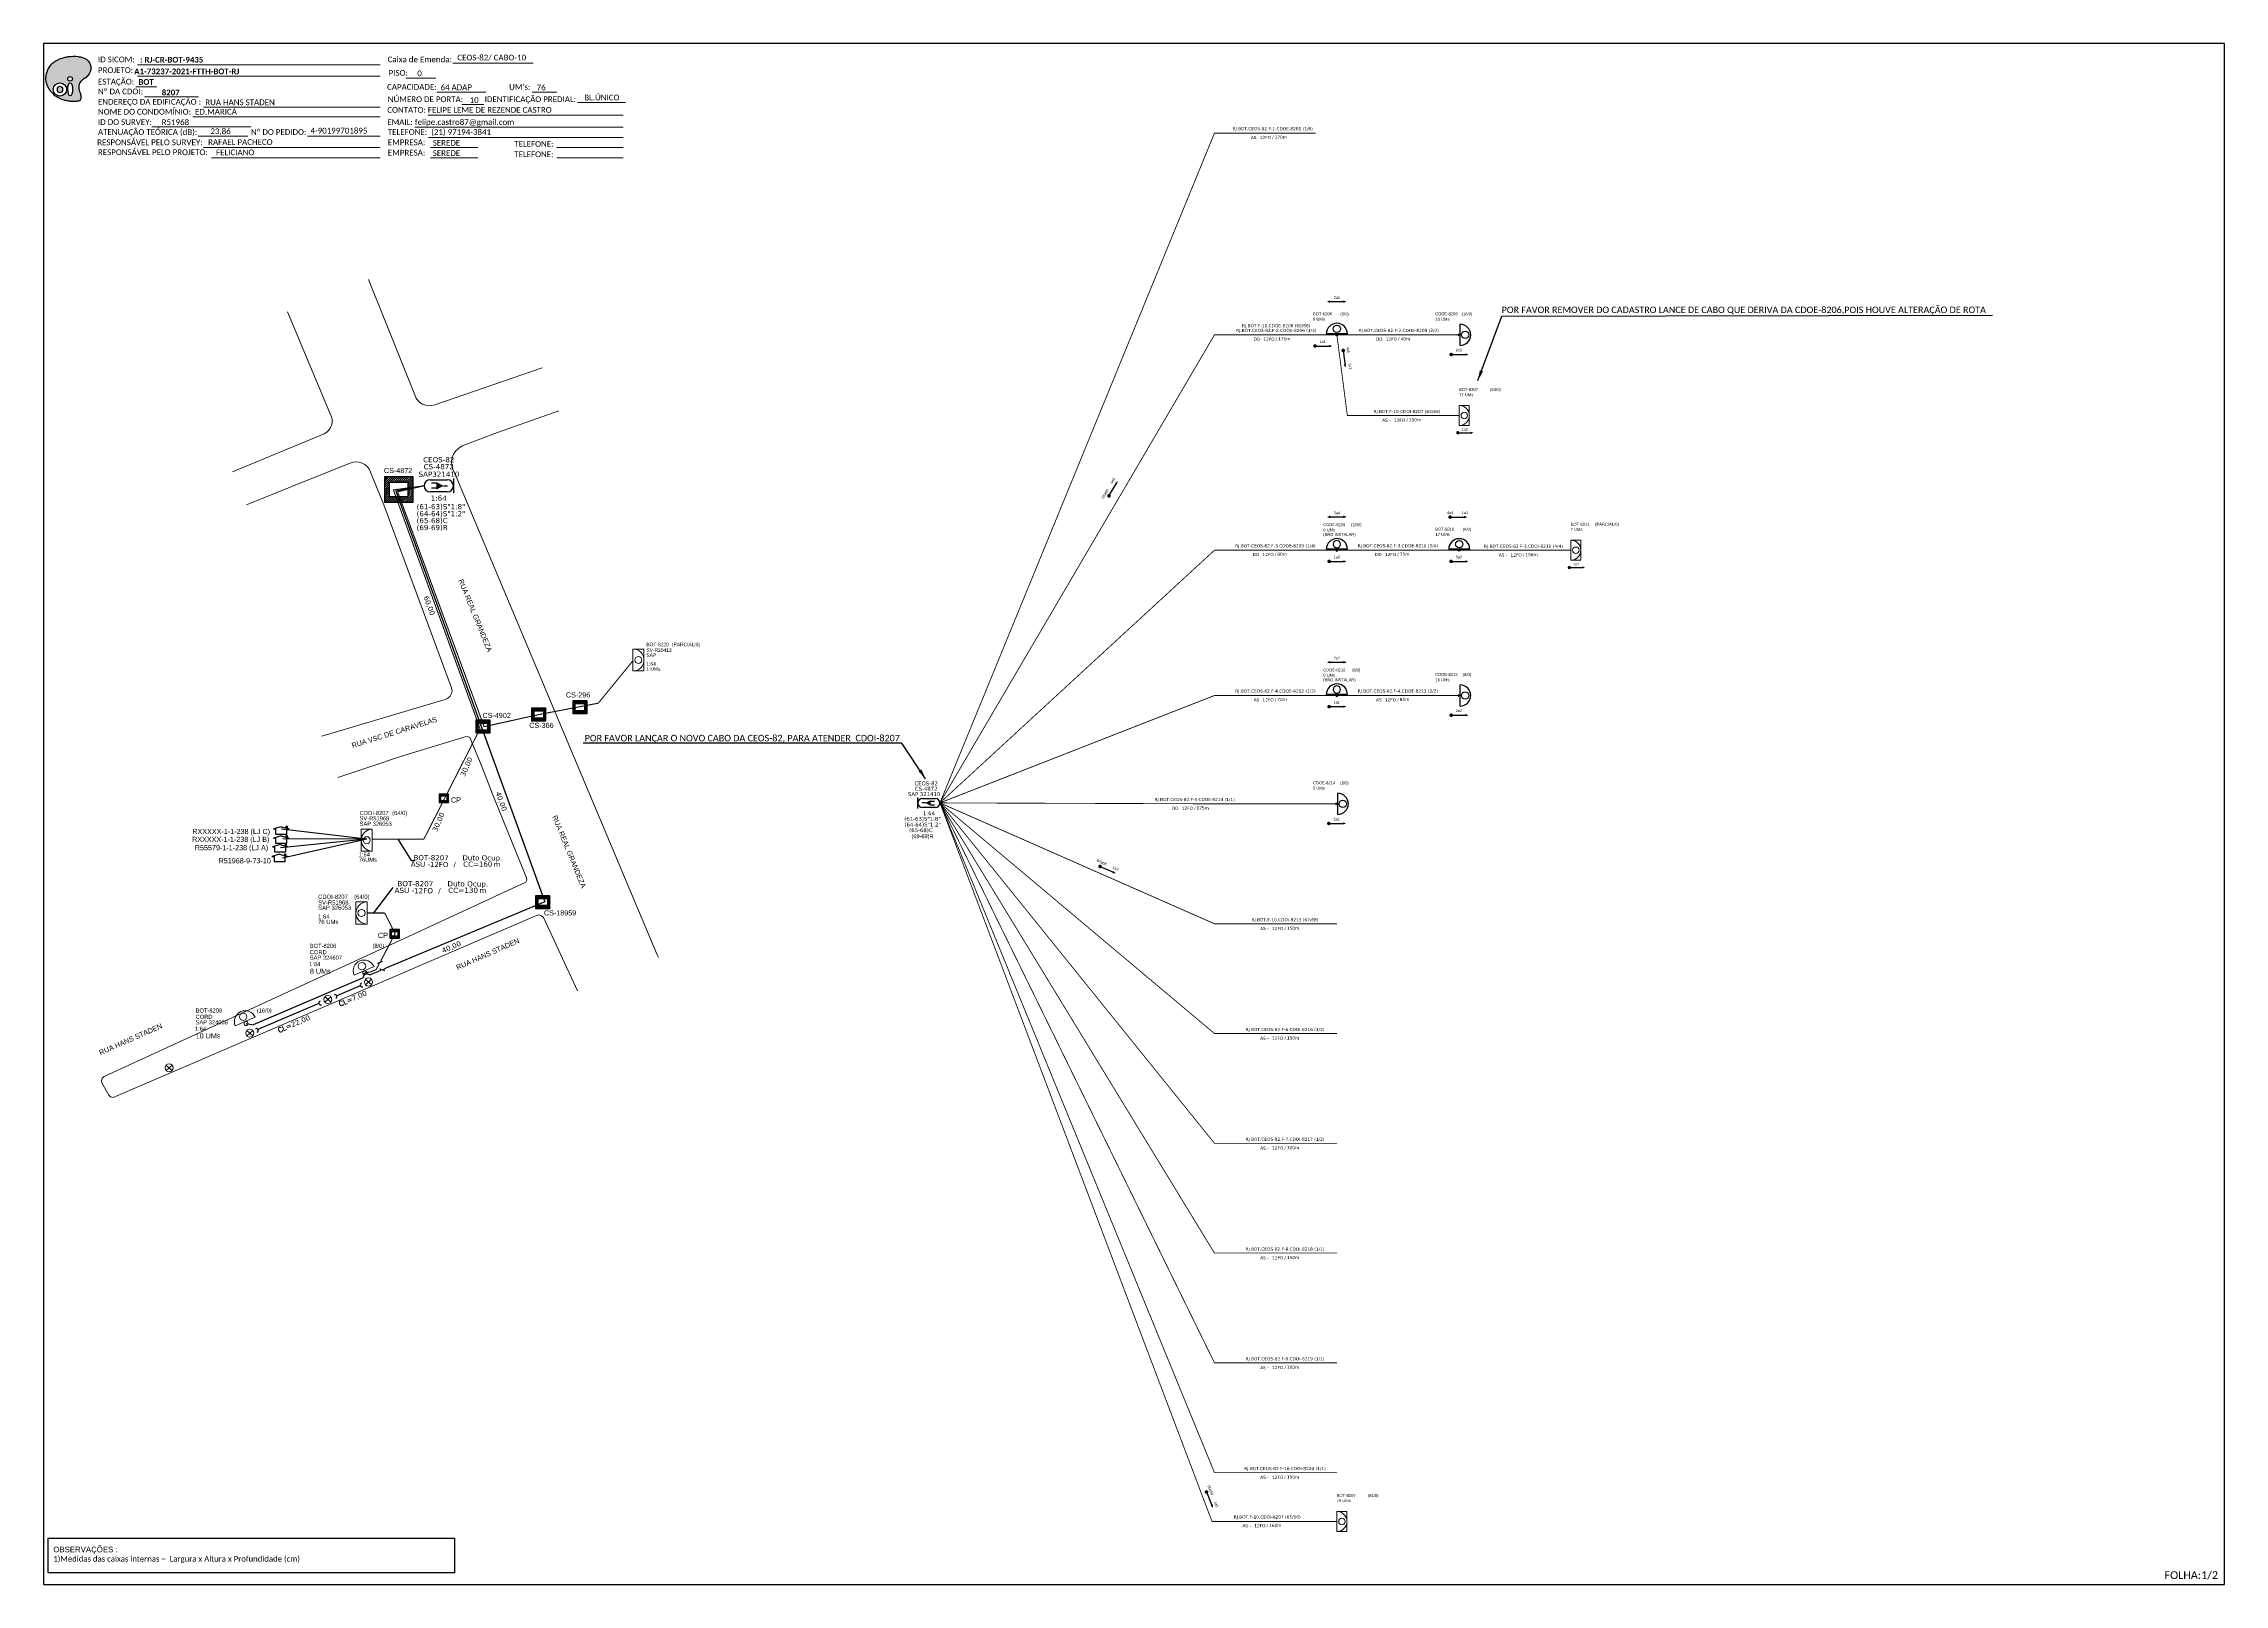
# Model space of a CAD drawing. Header units: metres. Extents: x -1646 to 84, y -452 to 146.
# Drawn here: x -1646 to -805, y -448 to 146 of the extents above; entities that cross this region are included whole.
import ezdxf
from ezdxf.enums import TextEntityAlignment as Align

# ---------------------------------------------------------------- set-up
doc = ezdxf.new("R2010")
doc.units = ezdxf.units.M
doc.linetypes.add('PHANTOM2', pattern=[1.25, 0.625, -0.125, 0.125, -0.125, 0.125, -0.125])
for name, color, linetype in [('10.1-Caixas Subterrâneas', 5, 'Continuous'), ('20.4-CEOS', 1, 'Continuous'), ('CAP a instalar', 1, 'Continuous'), ('CD a instalar', 1, 'Continuous'), ('celulas gpon', 7, 'Continuous'), ('label_cabos', 7, 'Continuous'), ('locais legendas', 7, 'Continuous'), ('SETA', 7, 'Continuous'), ('Subida Lateral', 5, 'Continuous'), ('surveys', 7, 'Continuous'), ('surveys legendas', 7, 'Continuous'), ('UNIFILAR', 7, 'Continuous')]:
    doc.layers.add(name, color=color, linetype=linetype)
for name, color, linetype, lineweight in [('10.4-Postes', 1, 'Continuous', 0), ("20.0-LEGENDA DOS CDO'S", 1, 'Continuous', 0), ('20.1-CDO_INTERIOR', 1, 'Continuous', 0), ('20.2-CDO_POSTE', 1, 'Continuous', 5), ('20.6-CORDOALHA_SUPORTE', 7, 'Continuous', 25), ('40.1-ETIQUETAS', 1, 'Continuous', 20), ('CORDOALHA_SUPORTE', 7, 'Continuous', 25), ('Quadra', 251, 'Continuous', 0), ('Segmento Logradouro Texto', 251, 'Continuous', 0)]:
    doc.layers.add(name, color=color, linetype=linetype, lineweight=lineweight)
doc.layers.add('DROP DE CLIENTE', color=140, linetype='Continuous', plot=False)
doc.styles.add('ARIAL', font='arial.ttf')
doc.styles.add('DIGICADE', font='arial.ttf')
doc.styles.add('ROMANS', font='romans.shx')
doc.styles.add('siredit', font='verdana.ttf')
doc.styles.get("Standard").update_dxf_attribs({"font": 'arial.ttf'})
doc.styles.add('WMF-Calibri0', font='calibri.ttf')
doc.styles.add('WMF-Calibri1', font='calibrib.ttf')
doc.linetypes.add('FENCELINE1', pattern='A,0.25,-0.1,[133,ltypeshp.shx,S=0.1,R=0,X=-0.1,Y=0],-0.1,1', length=1.45)
doc.dimstyles.new('ISO-25', dxfattribs={"dimtxt": 2.5, "dimasz": 2.5, "dimexe": 1.25, "dimexo": 0.625, "dimtad": 1, "dimtxsty": 'Standard', "dimcen": 2.5, "dimadec": 0, "dimazin": 0, "dimtfac": 1, "dimtmove": 0, "dimatfit": 3, "dimfxl": 0, "dimarcsym": 0})
doc.dimstyles.get("Standard").update_dxf_attribs({"dimtxt": 0.18, "dimasz": 0.18, "dimexe": 0.18, "dimexo": 0.0625, "dimgap": 0.09, "dimtad": 0, "dimtih": 1, "dimtoh": 1, "dimdec": 4, "dimzin": 0, "dimdsep": 46, "dimtxsty": 'Standard', "dimcen": 0.09, "dimadec": 0, "dimazin": 0, "dimtfac": 1, "dimtdec": 4, "dimtofl": 0, "dimtmove": 0, "dimatfit": 3, "dimfxl": 0, "dimtolj": 1, "dimtzin": 0, "dimarcsym": 0})

# ---------------------------------------------------------------- blocks, each defined once
blk = doc.blocks.new('OI')
h = blk.add_hatch(color=40)
edge = h.paths.add_edge_path()
edge.add_spline(control_points=[(4.35, -0.67), (3.92, -0.99), (3.26, -1.5), (2.81, -2.59), (2.9, -3.5), (3.06, -4.27), (3.31, -4.85), (3.37, -5.39), (3.4, -5.88), (3.2, -6.4), (2.54, -6.61), (1.65, -6.63), (0.55, -6.67), (-0.56, -6.42), (-1.61, -6.14), (-2.77, -5.61), (-3.92, -4.77), (-4.89, -3.7), (-5.34, -2.65), (-5.6, -1.94), (-5.85, -0.96), (-5.71, 0.47), (-5.1, 2.02), (-4.14, 3.02), (-3.3, 3.61), (-2.37, 4.16), (-1.36, 4.44), (-0.56, 4.7), (0.79, 4.85), (2.24, 4.97), (3.79, 4.57), (4.67, 4.21), (5.44, 3.65), (5.76, 2.99), (6.03, 2.21), (6.01, 1.46), (5.72, 0.64), (5.31, 0.08), (4.88, -0.38), (4.51, -0.55), (4.35, -0.67)], knot_values=[0, 0, 0, 0, 1.60434, 2.417191, 3.427595, 4.282808, 4.776746, 5.304182, 5.888771, 6.258406, 6.858137, 7.79129, 8.986195, 10.124242, 11.187857, 12.242908, 13.953784, 15.414161, 16.515391, 17.349188, 17.675853, 19.552021, 21.515531, 22.568638, 23.63245, 24.621084, 25.782718, 26.745347, 27.142653, 29.870543, 31.004649, 31.921532, 32.709589, 33.801391, 34.042471, 35.192333, 35.971461, 36.628871, 37.254359, 37.836911, 37.836911, 37.836911, 37.836911], degree=3, periodic=0)
h.paths.add_polyline_path([(1.13, -0.87, -1), (-0.04, -0.87, -1)], flags=16)
edge = h.paths.add_edge_path(flags=16)
edge.add_ellipse((0.56, -3.59), major_axis=(-0.02, 1.71), ratio=0.361305, start_angle=0, end_angle=360)
h.paths.add_polyline_path([(-0.36, -3.62, -1), (-3.8, -3.62, -1)], flags=16)
edge = h.paths.add_edge_path(flags=0)
edge.add_ellipse((-2.08, -3.62), major_axis=(0, 0.885), ratio=0.758294, start_angle=0, end_angle=360)
at = {"color": 40}
for centre, radius in [((-2.08, -3.62), 1.72), ((0.54, -0.87), 0.587)]:
    blk.add_circle(centre, radius, dxfattribs=at)
blk.add_ellipse((-2.08, -3.62), major_axis=(0, 0.885), ratio=0.758294, start_param=-3.141592653589792, end_param=3.141592653589792, dxfattribs=at)
blk.add_ellipse((0.56, -3.59), major_axis=(-0.02, 1.71), ratio=0.361305, dxfattribs=at)
at = {"color": 40, "start_tangent": (-0.800898, -0.598801), "end_tangent": (-0.800898, -0.598801)}
blk.add_spline([(4.35, -0.67), (3.2, -1.78), (2.9, -2.54), (2.92, -3.55), (3.12, -4.38), (3.28, -4.85), (3.37, -5.37), (3.35, -5.95), (3.2, -6.29), (2.66, -6.55), (1.73, -6.63), (0.54, -6.62), (-0.58, -6.41), (-1.6, -6.11), (-2.56, -5.67), (-3.95, -4.67), (-4.89, -3.56), (-5.37, -2.56), (-5.64, -1.78), (-5.72, -1.46), (-5.63, 0.42), (-4.84, 2.22), (-4.13, 2.99), (-3.27, 3.62), (-2.4, 4.09), (-1.3, 4.47), (-0.37, 4.72), (0.02, 4.77), (2.75, 4.8), (3.85, 4.53), (4.69, 4.16), (5.31, 3.68), (5.85, 2.73), (5.93, 2.5), (5.94, 1.35), (5.67, 0.62), (5.29, 0.08), (4.84, -0.36), (4.35, -0.67)], degree=3, dxfattribs=at)
blk = doc.blocks.new('SURVEY_SURVEY')
for p, q in [((0, 0.0000152), (-0.0000151, 0.0000108)), ((-0.0000151, 0.0000108), (-0.0000104, 0.0000108)), ((-0.0000103, 0), (-0.0000103, 0.0000108)), ((0.0000103, 0), (-0.0000103, 0)), ((0, 0.0000152), (0.0000151, 0.0000108)), ((0.0000101, 0.0000159), (0.0000117, 0.0000159)), ((0.0000101, 0.0000123), (0.0000101, 0.0000159)), ((0.0000151, 0.0000108), (0.0000103, 0.0000108)), ((0.0000103, 0.0000108), (0.0000103, 0)), ((0.0000117, 0.0000159), (0.0000117, 0.0000119))]:
    blk.add_line(p, q)
blk = doc.blocks.new('PTPT')
at = {"layer": '10.4-Postes', "color": 1, "linetype": 'PHANTOM2'}
for points in [[(-0.0000063, 0.0000092), (0.0000059, -0.0000008)], [(0.0000056, 0.0000096), (-0.000006, -0.0000012)]]:
    blk.add_lwpolyline(points, dxfattribs=at)
at = {"layer": '10.4-Postes', "color": 1}
blk.add_circle((-0.0000002, 0.0000042), 0.0000079, dxfattribs=at)
blk = doc.blocks.new('*X3')
at = {"color": 0, "linetype": 'Continuous'}
for p, q in [((-1.25, 0.34099), (-0.49099, 1.1)), ((-1.25, 0.517767), (-0.667767, 1.1)), ((-1.25, 0.694544), (-0.844544, 1.1)), ((-1.25, 0.87132), (-1.02132, 1.1)), ((-1.25, 1.048097), (-1.198097, 1.1)), ((-1.25, 0.164214), (-0.8035, 0.610714)), ((-1.25, -0.012563), (-0.8035, 0.433937)), ((-1.25, -0.18934), (-0.8035, 0.25716)), ((-1.25, -0.366117), (-0.8035, 0.080383)), ((-0.789214, 0.625), (-0.314214, 1.1)), ((-0.612437, 0.625), (-0.137437, 1.1)), ((-0.43566, 0.625), (0.03934, 1.1)), ((-0.258883, 0.625), (0.216117, 1.1)), ((-0.082107, 0.625), (0.392893, 1.1)), ((0.09467, 0.625), (0.56967, 1.1)), ((0.271447, 0.625), (0.746447, 1.1)), ((0.448223, 0.625), (0.923223, 1.1)), ((0.625, 0.625), (1.1, 1.1)), ((0.801777, 0.625), (1.25, 1.073223)), ((0.8035, 0.449947), (1.25, 0.896447)), ((0.8035, 0.27317), (1.25, 0.71967)), ((0.8035, 0.096393), (1.25, 0.542893)), ((0.8035, -0.080383), (1.25, 0.366117)), ((0.8035, -0.25716), (1.25, 0.18934)), ((0.8035, -0.433937), (1.25, 0.012563)), ((-1.25, -0.542893), (-0.8035, -0.096393)), ((-1.25, -0.71967), (-0.8035, -0.27317)), ((-1.25, -0.896447), (-0.8035, -0.449947)), ((-1.25, -1.073223), (-0.801777, -0.625)), ((-1.1, -1.1), (-0.625, -0.625)), ((-0.923223, -1.1), (-0.448223, -0.625)), ((-0.746447, -1.1), (-0.271447, -0.625)), ((-0.56967, -1.1), (-0.09467, -0.625)), ((-0.392893, -1.1), (0.082107, -0.625)), ((-0.216117, -1.1), (0.258883, -0.625)), ((-0.03934, -1.1), (0.43566, -0.625)), ((0.137437, -1.1), (0.612437, -0.625)), ((0.314214, -1.1), (0.789214, -0.625)), ((0.49099, -1.1), (1.25, -0.34099)), ((0.667767, -1.1), (1.25, -0.517767)), ((0.8035, -0.610714), (1.25, -0.164214)), ((0.844544, -1.1), (1.25, -0.694544)), ((1.02132, -1.1), (1.25, -0.87132)), ((1.198097, -1.1), (1.25, -1.048097))]:
    blk.add_line(p, q, dxfattribs=at)
blk = doc.blocks.new('MANHOLE_MQ')
at = {"color": 0, "linetype": 'Continuous'}
for p, q in [((0.00000623, 0.00000569), (-0.00000627, 0.00000569)), ((-0.00000627, 0.00000569), (-0.00000627, -0.00000531)), ((-0.00000404, 0.00000331), (0.00000399, 0.00000331)), ((-0.00000404, -0.00000294), (-0.00000404, 0.00000331)), ((0.00000399, 0.00000331), (0.00000399, -0.00000294)), ((0.00000623, -0.00000531), (0.00000623, 0.00000569)), ((-0.00000627, -0.00000531), (0.00000623, -0.00000531)), ((0.00000399, -0.00000294), (-0.00000404, -0.00000294)), ((0.00000399, -0.00000294), (0.00000399, -0.00000294))]:
    blk.add_line(p, q, dxfattribs=at)
at = {"color": 0, "linetype": 'Continuous', "xscale": 5e-06, "yscale": 5e-06, "zscale": 1e-05}
blk.add_blockref('*X3', (-0.00000002, 0.00000019), dxfattribs=at)
blk = doc.blocks.new('CDOI_CT_DRT')
at = {"layer": '20.1-CDO_INTERIOR', "color": 0, "lineweight": 18}
blk.add_lwpolyline([(2.13, -2.13), (2.13, 2.12), (0, 2.12), (0, -2.13)], close=True, dxfattribs=at)
blk.add_circle((1.06, 0), 0.68, dxfattribs=at)
blk.add_arc((0, 0), 2.13, 269.9724, 89.9724, dxfattribs=at)
at = {"layer": "20.0-LEGENDA DOS CDO'S", "color": 0, "style": 'ARIAL'}
for tag, p in [('SAP', (2.61, 0.61)), ('CDO_N', (2.61, 2.69)), ('SURVEY', (2.61, 1.6)), ('1:XX', (2.6, -1.08)), ('UMS', (2.6, -2.09))]:
    blk.add_attdef(tag, p, '', height=0.68, rotation=359.9724, dxfattribs=at)
blk.add_attdef('FIBRAS_UTILIZADAS', text='', height=0.68, rotation=359.9724, dxfattribs=at).set_placement((10.32, 2.69), align=Align.CENTER)
blk = doc.blocks.new('*U18')
at = {"color": 0}
blk.add_line((2.14, -0.58), (-2.1, -0.68), dxfattribs=at)
for centre, radius in [((0, 0.38), 0.733), ((0.03, -1.03), 0.393)]:
    blk.add_circle(centre, radius, dxfattribs=at)
blk.add_arc((0.02, -0.63), 2.12, 1.3782, 181.3782, dxfattribs=at)
blk = doc.blocks.new('Inst CDOE-8 CAIXA DIST OPT CDOE 48F_8D C_SPL OPTAP')
at = {"layer": "20.0-LEGENDA DOS CDO'S", "color": 0, "style": 'ARIAL'}
for tag, p, height in [('CORDOALHA', (0.12, 4.02), 0.8), ('FID', (0.12, 5.25), 0.8), ('1:XX', (-0.01, 1.7), 0.8), ('SAP', (0.12, 2.96), 0.8), ('UMS', (0.14, 0.22), 1)]:
    blk.add_attdef(tag, p, '', height=height, rotation=0.118, dxfattribs=at)
at = {"layer": "20.0-LEGENDA DOS CDO'S", "color": 0}
for tag, p, style, flags in [('ID_ATIVIDADE', (0.12, 6.47), 'ARIAL', 3), ('FATOR', (7.92, 6.47), 'ARIAL', 1), ('QTDE', (0.23, -0.97), 'DIGICADE', 3)]:
    blk.add_attdef(tag, p, '', height=0.8, rotation=0.118, dxfattribs=dict(at, style=style, flags=flags))
at = {"layer": "20.0-LEGENDA DOS CDO'S", "color": 0, "style": 'ARIAL'}
blk.add_attdef('FIBRAS_UTILIZADAS', text='', height=0.8, rotation=0.118, dxfattribs=at).set_placement((13.48, 5.26), align=Align.CENTER)
blk = doc.blocks.new('Inst CDOE-16 CAIXA DIST OPT CDOE 48F_16D C_SPL_2_1_8')
at = {"layer": "20.0-LEGENDA DOS CDO'S", "color": 0, "style": 'ARIAL'}
for tag, p, height in [('CORDOALHA', (0.12, 4.02), 0.8), ('FID', (0.12, 5.25), 0.8), ('1:XX', (-0.01, 1.7), 0.8), ('SAP', (0.12, 2.96), 0.8), ('UMS', (0.14, 0.22), 1)]:
    blk.add_attdef(tag, p, '', height=height, rotation=0.118, dxfattribs=at)
at = {"layer": "20.0-LEGENDA DOS CDO'S", "color": 0}
for tag, p, style, flags in [('ID_ATIVIDADE', (0.12, 6.47), 'ARIAL', 3), ('FATOR', (7.92, 6.47), 'ARIAL', 1), ('QTDE', (0.1, -1.17), 'DIGICADE', 3)]:
    blk.add_attdef(tag, p, '', height=0.8, rotation=0.118, dxfattribs=dict(at, style=style, flags=flags))
at = {"layer": "20.0-LEGENDA DOS CDO'S", "color": 0, "style": 'ARIAL'}
blk.add_attdef('FIBRAS_UTILIZADAS', text='', height=0.8, rotation=0.118, dxfattribs=at).set_placement((13.48, 5.26), align=Align.CENTER)
blk = doc.blocks.new('Inst CORD ALUMINIO 4.8 MM 3F(sem recursos)')
at = {"layer": '20.6-CORDOALHA_SUPORTE', "color": 0, "lineweight": 0, "style": 'ROMANS'}
for tag, p, flags in [('FATOR', (-5.2, -4.44), 3), ('ID_ATIVIDADE', (-5.2, -6.67), 3), ('FID', (-5.2, -8.9), 1)]:
    blk.add_attdef(tag, p, '', height=1, dxfattribs=dict(at, flags=flags))
blk.add_attdef('LANCE', text='', height=1, dxfattribs=at).set_placement((-0.54, -2.21), align=Align.RIGHT)
at = {"layer": '20.6-CORDOALHA_SUPORTE', "color": 0, "style": 'siredit'}
blk.add_attdef('QTDE', (-0.54, -2.21), '', height=1, rotation=359.69, dxfattribs=at)
blk = doc.blocks.new('*U22')
at = {"layer": '20.4-CEOS', "color": 7, "style": 'siredit'}
for tag, p in [('FIBRAS_SPLITTER', (0, 0)), ('FIBRAS_TOP_C', (0, -4.13)), ('RESERVA_FINAIS', (0, -5.46))]:
    blk.add_attdef(tag, p, '', height=1.01, dxfattribs=at)
for tag, p, flags in [('QTDE', (0, -9.4), 1), ('ID_ATIVIDADE', (0, -6.77), 3), ('FATOR', (0, -8.09), 1), ('FID', (0, -10.71), 1)]:
    blk.add_attdef(tag, p, '', height=1.01, dxfattribs=dict(at, flags=flags))
blk = doc.blocks.new('*U24')
at = {"layer": '20.4-CEOS', "color": 7, "style": 'siredit'}
blk.add_attdef('FIBRAS_SPLITTER', (0, 0), '', height=1.01, dxfattribs=at)
for tag, p, flags in [('QTDE', (0, -4.11), 1), ('ID_ATIVIDADE', (0, -1.48), 3), ('FATOR', (0, -2.79), 1), ('FID', (0, -5.42), 1)]:
    blk.add_attdef(tag, p, '', height=1.01, dxfattribs=dict(at, flags=flags))
blk = doc.blocks.new('CEOS_RP_CT_DRT')
at = {"layer": '20.4-CEOS', "color": 0}
for p, q in [((-4.54, 1.19), (-1.19, 1.19)), ((-1.19, -1.19), (-4.54, -1.19))]:
    blk.add_line(p, q, dxfattribs=at)
for points in [[(-5.73, -1.43), (-5.73, 1.44)], [(-3.79, 0), (-4.59, 0)], [(-2.47, 0.48), (-1.45, 0.48)], [(-2.47, -0.52), (-1.45, -0.52)]]:
    blk.add_lwpolyline(points, dxfattribs=at)
blk.add_lwpolyline([(-3.79, 0, 0, 1.47, 0), (-2.41, 0, 1.47, 1.47, 0)], format="xyseb", dxfattribs=at)
for centre, start, end in [((-4.54, 0), 90, 270), ((-1.19, 0), 270, 90)]:
    blk.add_arc(centre, 1.19, start, end, dxfattribs=at)
at = {"layer": '20.4-CEOS', "color": 7, "style": 'siredit'}
for tag, p in [('Nº_DA_CEOS', (-2.86, 5.6)), ('LOCAL', (-2.86, 4.24)), ('SAP', (-2.86, 2.78)), ('RACIO_SPLITAGEM', (-2.86, -1.88)), ('FIBRAS_SPLITTER', (-2.86, -3.58)), ('FIBRAS_TOP_C', (-2.86, -5.08)), ('RESERVA_FINAIS', (-2.86, -6.39))]:
    blk.add_attdef(tag, text='', height=1.01, dxfattribs=at).set_placement(p, align=Align.TOP_CENTER)
blk = doc.blocks.new('ETIQUETA_RS5F')
at = {"layer": '40.1-ETIQUETAS', "color": 0, "style": 'siredit'}
blk.add_text('/', height=1.5, dxfattribs=at).set_placement((1.6, -2), align=Align.MIDDLE_RIGHT)
for tag, p in [('ETIQUETA_R_SECUNDARIA', (1.2, 2.1)), ('ETIQUETA_R_PRIMARIA', (1.2, 4.1)), ('F_ATIVAS/F_MORTAS', (1.1, -4.2))]:
    blk.add_attdef(tag, text='', height=1.5, dxfattribs=at).set_placement(p, align=Align.MIDDLE_CENTER)
for tag, p in [('TIPO_CABO', (-6.6, -2.1)), ('CAP_CABO', (0.4, -2.1))]:
    blk.add_attdef(tag, text='', height=1.5, dxfattribs=at).set_placement(p, align=Align.MIDDLE_RIGHT)
for tag, p in [('FUSÃO_1', (0.8, -8.4)), ('FUSÃO_2', (0.8, -10.6)), ('FUSÃO_3', (0.8, -12.9)), ('FUSÃO_4', (0.8, -15.1)), ('FUSÃO_5', (0.8, -17.2))]:
    blk.add_attdef(tag, text='', height=1.5, dxfattribs=at).set_placement(p, align=Align.CENTER)
blk.add_attdef('METROS', text='', height=1.5, dxfattribs=at).set_placement((2.1, -2), align=Align.MIDDLE_LEFT)
blk = doc.blocks.new('CDOI_INT')
at = {"layer": '20.1-CDO_INTERIOR', "color": 0, "lineweight": 18}
blk.add_lwpolyline([(4.25, -4.25), (4.25, 4.25), (0, 4.25), (0, -4.25)], close=True, dxfattribs=at)
blk.add_circle((2.12, 0), 1.36, dxfattribs=at)
blk.add_arc((0, 0), 4.25, 270, 90, dxfattribs=at)
at = {"layer": "20.0-LEGENDA DOS CDO'S", "color": 0, "style": 'ARIAL'}
for tag, p in [('CDO_N', (-0.08, 10.38)), ('SURVEY', (-0.08, 8.2)), ('SPLITER_1', (21.18, 10.38)), ('SPLITER_2', (21.19, 8.68)), ('SAP', (-0.08, 6.23)), ('1:XX', (5.94, -2.22)), ('UMS', (5.94, -4.24))]:
    blk.add_attdef(tag, p, '', height=1.36, dxfattribs=at)
blk.add_attdef('FIBRAS_UTILIZADAS', text='', height=1.36, dxfattribs=at).set_placement((15.34, 10.38), align=Align.CENTER)
blk = doc.blocks.new('CDOE-TEXTO PADRÃO')
at = {"layer": "20.0-LEGENDA DOS CDO'S", "color": 0, "style": 'ARIAL'}
for tag, p in [('CDO_N', (0.5, 7.4)), ('CORDOALHA', (0.5, 4.3)), ('SAP', (0.5, 1.7)), ('SPLITER_1', (0.6, -0.9)), ('SPLITER_2', (0.6, -3.5)), ('(XX-XX_F)S', (0.5, -8.3)), ('(XX-XX_L)S', (0.5, -10.8)), ('UMS', (0.5, -13.1))]:
    blk.add_attdef(tag, p, '', height=1.7, rotation=0.118, dxfattribs=at)
blk.add_attdef('FIBRAS_UTILIZADAS', text='', height=1.7, rotation=0.118, dxfattribs=at).set_placement((19.8, 7.4), align=Align.CENTER)
blk = doc.blocks.new('SAN')
at = {"layer": 'SETA'}
blk.add_lwpolyline([(-2.6, 0), (6, 0)], dxfattribs=at)
for points in [[(-2.1, -0.7), (-3.9, 0), (-2.1, 0.7)], [(5.3, 0.7), (7.2, 0), (5.3, -0.7)]]:
    blk.add_solid(points, dxfattribs=at)
blk = doc.blocks.new('CDOE_CT_POSTE')
at = {"layer": "20.0-LEGENDA DOS CDO'S", "color": 0, "style": 'ARIAL'}
for tag, p, height in [('CDO_N', (0.12, 5.25), 0.8), ('1:XX', (-0.01, 1.7), 0.8), ('SAP', (0.12, 2.96), 0.8), ('CORDOALHA', (0.12, 4.02), 0.8), ('UMS', (0.14, 0.22), 1)]:
    blk.add_attdef(tag, p, '', height=height, rotation=0.118, dxfattribs=at)
blk.add_attdef('FIBRAS_UTILIZADAS', text='', height=0.8, rotation=0.118, dxfattribs=at).set_placement((7.83, 5.26), align=Align.CENTER)
blk = doc.blocks.new('A$C345E3DD5')
at = {"color": 8}
blk.add_line((0, 4.2), (-13, 4.2), dxfattribs=at)
for centre, major_axis, start_param, end_param in [((-6.5, 4.2), (-4.63, 4.63), 3.926991, 7.068583), ((-6.5, 7.3), (1.6, 1.6), 5.497787, 11.780972), ((-6.5, 3.6), (-0.428, 0.428), 3.926991, 10.210176)]:
    blk.add_ellipse(centre, major_axis=major_axis, ratio=1, start_param=start_param, end_param=end_param, dxfattribs=at)

msp = doc.modelspace()

# ---------------------------------------------------------------- linework, layer by layer
at = {"color": 7}
for p, q in [((-1143.36, 33.93), (-1151.52, 33.93)), ((-1096.15, -49.1), (-1104.32, -49.1))]:
    msp.add_line(p, q, dxfattribs=at)
msp.add_lwpolyline([(-1646.18, -448.16), (-805.18, -448.16), (-805.18, 145.84), (-1646.18, 145.84)], close=True, dxfattribs=at)
at = {"lineweight": 0}
for points in [[(-1609.96, 137.72), (-1516.45, 137.72)], [(-1488.34, 138.32), (-1457.41, 138.32)], [(-1610.59, 129.15), (-1602.53, 129.15)], [(-1609.96, 133.24), (-1516.45, 133.24)], [(-1506.55, 132.55), (-1494.88, 132.55)], [(-1494.57, 127.12), (-1475.63, 127.12)], [(-1584.46, 121.39), (-1516.45, 121.39)], [(-1498.04, 118.26), (-1422.68, 118.26)], [(-1604.46, 113.78), (-1566.25, 113.78)], [(-1588.66, 117.56), (-1516.45, 117.56)], [(-1503.01, 113.57), (-1422.68, 113.57)], [(-1497.74, 109.59), (-1422.68, 109.59)]]:
    msp.add_lwpolyline(points, dxfattribs=at)
at = {"color": 7, "lineweight": 0}
for points in [[(-1457.71, 127.12), (-1448.28, 127.12)], [(-1607.32, 125.37), (-1586.43, 125.37)], [(-1484.95, 122.36), (-1476.4, 122.36)], [(-1440.25, 123.16), (-1421.75, 123.16)], [(-1586.57, 110.13), (-1567.48, 110.13)], [(-1544.44, 110.13), (-1516.42, 110.13)], [(-1584.46, 105.76), (-1516.45, 105.76)], [(-1581.4, 101.77), (-1516.45, 101.77)], [(-1496.99, 105.76), (-1478.77, 105.76)], [(-1496.99, 101.77), (-1478.77, 101.77)], [(-1448.25, 105.76), (-1422.68, 105.76)], [(-1448.25, 101.77), (-1422.68, 101.77)]]:
    msp.add_lwpolyline(points, dxfattribs=at)
for points, const_width in [([(-1156.22, 29.25, 1), (-1155.54, 29.25, 1)], 0.686), ([(-1145.03, 27.87, 1), (-1144.95, 27.19, 1)], 0.686), ([(-1145.03, 27.87, 1), (-1144.95, 27.19, 1)], 0.686), ([(-1103.38, 26.31, 1), (-1103.31, 25.63, 1)], 0.686), ([(-1235.51, -28.81, 1), (-1235.16, -28.22, 1)], 0.686), ([(-1104.13, -36.69, 1), (-1103.44, -36.69, 1)], 0.686), ([(-1150.76, -53.78, 1), (-1150.07, -53.78, 1)], 0.686), ([(-1058.1, -56.12, 1), (-1057.48, -56.12, 1)], 0.624), ([(-1058.1, -56.12, 1), (-1057.48, -56.12, 1)], 0.624), ([(-1150.76, -109.78, 1), (-1150.07, -109.78, 1)], 0.686), ([(-1239.07, -171.25, 1), (-1238.45, -171.53, 1)], 0.686), ([(-1197.85, -412.23, 1), (-1197.59, -412.87, 1)], 0.686)]:
    msp.add_lwpolyline(points, format="xyb", close=True, dxfattribs=dict(const_width=const_width))
at = {"color": 3, "const_width": 0.624}
msp.add_lwpolyline([(-1101.12, -4.18, 1), (-1100.49, -4.18, 1)], format="xyb", close=True, dxfattribs=at)
msp.add_lwpolyline([(-1101.12, -4.18, 1), (-1100.49, -4.18, 1)], format="xyb", close=True, dxfattribs=at)
msp.add_lwpolyline([(-1499.47, -24.65), (-1510.41, -26.66), (-1477.28, -117.72)])
at = {"color": 7, "const_width": 0.686}
for points in [[(-1103.72, -53.78, 1), (-1103.03, -53.78, 1)], [(-1103.38, -112.72, 1), (-1103.3, -113.4, 1)], [(-1150.58, -154.48, 1), (-1150.51, -155.16, 1)]]:
    msp.add_lwpolyline(points, format="xyb", close=True, dxfattribs=at)
at = {"color": 0}
msp.add_lwpolyline([(-1644.46, -430.35), (-1487.71, -430.35), (-1487.71, -443.7), (-1644.46, -443.7)], close=True, dxfattribs=at)
at = {"color": 7}
for centre, radius in [((-1147.44, 35.87), 1.41), ((-1147.44, 33.55), 0.378), ((-1100.24, -47.16), 1.41), ((-1100.23, -49.47), 0.378)]:
    msp.add_circle(centre, radius, dxfattribs=at)
for centre in [(-1147.44, 33.93), (-1100.24, -49.1)]:
    msp.add_arc(centre, 4.08, 0, 180, dxfattribs=at)
at = {"layer": '20.1-CDO_INTERIOR', "color": 1, "lineweight": 18}
msp.add_lwpolyline([(-1523.69, -165.48), (-1523.69, -157.06), (-1519.48, -157.06), (-1519.48, -165.48)], close=True, dxfattribs=at)
at = {"layer": '20.1-CDO_INTERIOR', "color": 3, "lineweight": 18}
msp.add_lwpolyline([(-1525.75, -193.65), (-1525.75, -185.03), (-1521.44, -185.03), (-1521.44, -193.65)], close=True, dxfattribs=at)
at = {"layer": '20.1-CDO_INTERIOR', "color": 1, "lineweight": 18}
msp.add_circle((-1521.58, -161.27), 1.35, dxfattribs=at)
at = {"layer": '20.1-CDO_INTERIOR', "color": 3, "lineweight": 18}
msp.add_circle((-1523.6, -189.34), 1.38, dxfattribs=at)
at = {"layer": '20.1-CDO_INTERIOR', "color": 1, "lineweight": 18}
msp.add_arc((-1519.48, -161.27), 4.21, 90.02759, 270.02759, dxfattribs=at)
at = {"layer": '20.1-CDO_INTERIOR', "color": 3, "lineweight": 18}
msp.add_arc((-1521.44, -189.34), 4.31, 90.02759, 270.02759, dxfattribs=at)
at = {"layer": '20.4-CEOS', "color": 5}
for p, q in [((-1497.11, -22.29), (-1490.49, -22.29)), ((-1490.49, -27.01), (-1497.11, -27.01))]:
    msp.add_line(p, q, dxfattribs=at)
for points in [[(-1494.59, -23.62), (-1496.6, -23.62)], [(-1491.98, -24.65), (-1490.39, -24.65)], [(-1488.13, -21.8), (-1488.13, -27.49)], [(-1494.59, -25.58), (-1496.6, -25.58)]]:
    msp.add_lwpolyline(points, dxfattribs=at)
msp.add_lwpolyline([(-1491.98, -24.65, 0, 2.91, 0), (-1494.71, -24.65, 2.91, 2.91, 0)], format="xyseb", dxfattribs=at)
for centre, start, end in [((-1497.11, -24.65), 90, 270), ((-1490.49, -24.65), 270, 90)]:
    msp.add_arc(centre, 2.36, start, end, dxfattribs=at)
at = {"layer": 'CAP a instalar', "color": 7, "linetype": 'FENCELINE1', "ltscale": 7, "const_width": 0.32}
for points in [[(-1194.65, 111.31), (-1300.52, -146.88)], [(-1155.64, 111.31), (-1194.65, 111.31)], [(-1057.23, -49.47), (-1100.23, -49.47)], [(-1194.65, -105.48), (-1300.52, -146.88)], [(-1147.44, -105.48), (-1194.65, -105.48)], [(-1100.23, -105.48), (-1147.44, -105.48)], [(-1194.65, -193.48), (-1300.52, -146.88)], [(-1147.44, -193.48), (-1194.65, -193.48)]]:
    msp.add_lwpolyline(points, dxfattribs=at)
at = {"layer": 'CAP a instalar', "color": 7, "ltscale": 7, "const_width": 0.32}
for points in [[(-1194.65, 33.55), (-1300.52, -146.88)], [(-1147.44, 33.55), (-1194.65, 33.55)], [(-1100.23, 33.55), (-1147.44, 33.55)], [(-1194.65, -49.47), (-1300.52, -146.88)], [(-1147.44, -49.47), (-1194.65, -49.47)], [(-1100.23, -49.47), (-1147.44, -49.47)], [(-1147.44, -147.24), (-1194.65, -147.24), (-1300.52, -146.88)]]:
    msp.add_lwpolyline(points, dxfattribs=at)
at = {"layer": 'CAP a instalar', "color": 3, "linetype": 'FENCELINE1', "ltscale": 7, "const_width": 0.32}
msp.add_lwpolyline([(-1100.24, 2.46), (-1143.41, 2.46), (-1147.44, 33.55)], dxfattribs=at)
at = {"layer": 'CAP a instalar', "color": 8, "linetype": 'FENCELINE1', "ltscale": 7, "const_width": 0.32}
for points in [[(-1194.65, -235.8), (-1300.52, -146.88)], [(-1194.65, -278.12), (-1300.52, -146.88)], [(-1194.65, -320.44), (-1300.52, -146.88)], [(-1194.65, -362.76), (-1300.52, -146.88)], [(-1194.65, -405.08), (-1300.52, -146.88)], [(-1147.44, -235.8), (-1194.65, -235.8)], [(-1147.44, -278.12), (-1194.65, -278.12)], [(-1147.44, -320.44), (-1194.65, -320.44)], [(-1147.44, -362.76), (-1194.65, -362.76)], [(-1147.44, -405.08), (-1194.65, -405.08)]]:
    msp.add_lwpolyline(points, dxfattribs=at)
at = {"layer": 'CAP a instalar', "color": 1, "linetype": 'FENCELINE1', "ltscale": 7, "const_width": 0.32}
for points in [[(-1195.6, -423.91), (-1300.52, -146.88)], [(-1147.44, -423.91), (-1195.6, -423.91)]]:
    msp.add_lwpolyline(points, dxfattribs=at)
at = {"layer": 'CD a instalar', "color": 7, "ltscale": 3}
for p, q in [((-1477.28, -117.72), (-1452.91, -185.03)), ((-1452.91, -185.03), (-1514.15, -210.62)), ((-1523.01, -214.35), (-1565.35, -232.46))]:
    msp.add_line(p, q, dxfattribs=at)
at = {"layer": 'CD a instalar', "color": 7, "linetype": 'FENCELINE1', "ltscale": 3}
for p, q in [((-1523.01, -214.35), (-1522.3, -212.37)), ((-1522.3, -212.37), (-1520.25, -213.19)), ((-1517.07, -211.84), (-1520.25, -213.19)), ((-1568.12, -231.93), (-1565.35, -232.46))]:
    msp.add_line(p, q, dxfattribs=at)
at = {"layer": 'CD a instalar', "linetype": 'FENCELINE1', "ltscale": 3, "const_width": 0.396}
for points in [[(-1499.47, -24.65), (-1511.29, -26.23), (-1477.86, -118.29)], [(-1477.86, -118.29), (-1499.55, -160.9)], [(-1499.55, -160.9), (-1519.48, -160.91)]]:
    msp.add_lwpolyline(points, dxfattribs=at)
at = {"layer": 'CD a instalar', "color": 8, "linetype": 'FENCELINE1', "ltscale": 3, "const_width": 0.396}
for points in [[(-1499.47, -24.65), (-1509.65, -26.91)], [(-1509.65, -26.91), (-1476.3, -117.5), (-1455.4, -112.87), (-1432.28, -108.44)], [(-1432.28, -108.44), (-1418.89, -92.06)]]:
    msp.add_lwpolyline(points, dxfattribs=at)
at = {"layer": 'CD a instalar', "color": 3, "linetype": 'FENCELINE1', "ltscale": 3, "const_width": 0.406}
for points in [[(-1521.44, -189.34), (-1514.65, -189.34)], [(-1515.72, -206.95), (-1510.62, -197.3), (-1514.65, -189.34)], [(-1517.94, -211.15), (-1517.23, -209.81)], [(-1522.3, -212.37), (-1520.04, -212.04)], [(-1517.94, -211.15), (-1520.04, -212.04)]]:
    msp.add_lwpolyline(points, dxfattribs=at)
at = {"layer": 'CORDOALHA_SUPORTE', "ltscale": 5}
for p, q in [((-1524.04, -217.35), (-1533.12, -221.23)), ((-1540.01, -224.25), (-1563.52, -234.3))]:
    msp.add_line(p, q, dxfattribs=at)
for centre, start, end in [((-1523.33, -217.09), 110.32454, 290.32454), ((-1539.3, -223.99), 110.32454, 290.32454), ((-1533.8, -221.56), 295.9713, 115.9713), ((-1564.19, -234.63), 295.9713, 115.9713)]:
    msp.add_arc(centre, 0.755, start, end, dxfattribs=at)
at = {"layer": 'DROP DE CLIENTE', "color": 4}
for points in [[(-1521.58, -160.91), (-1554.44, -156.96)], [(-1521.58, -160.91), (-1554.8, -164.26)], [(-1521.58, -160.91), (-1554.04, -168.13)], [(-1521.58, -160.91), (-1553.93, -160.75)]]:
    msp.add_lwpolyline(points, dxfattribs=at)
at = {"layer": 'label_cabos', "color": 7}
for p, q in [((-1099.89, 29.47), (-1099.89, 37.63)), ((-1099.88, -109.56), (-1099.88, -101.4)), ((-1147.09, -151.32), (-1147.09, -143.15))]:
    msp.add_line(p, q, dxfattribs=at)
for centre, radius in [((-1100.27, 33.55), 0.378), ((-1097.95, 33.55), 1.41), ((-1100.26, -105.48), 0.378), ((-1097.94, -105.48), 1.41), ((-1147.47, -147.24), 0.378), ((-1145.15, -147.24), 1.41)]:
    msp.add_circle(centre, radius, dxfattribs=at)
for centre in [(-1099.89, 33.55), (-1099.88, -105.48), (-1147.09, -147.24)]:
    msp.add_arc(centre, 4.08, 270, 90, dxfattribs=at)
at = {"layer": 'Quadra', "color": 4}
for points in [[(-1520.91, 54.95), (-1502.52, 9.17), (-1501.87, 8.23), (-1501.03, 7.44), (-1500.02, 6.82), (-1498.89, 6.4), (-1497.69, 6.22), (-1496.48, 6.27), (-1495.3, 6.55), (-1453.92, 20.85)], [(-1520.91, 54.95), (-1502.52, 9.17), (-1501.87, 8.23), (-1501.03, 7.44), (-1500.02, 6.82), (-1498.89, 6.4), (-1497.69, 6.22), (-1496.48, 6.27), (-1495.3, 6.55), (-1453.92, 20.85)], [(-1573.37, -19.22), (-1538.02, -4.54), (-1537, -3.92), (-1536.16, -3.12), (-1535.5, -2.18), (-1535.07, -1.14), (-1534.89, -0.03), (-1534.95, 1.09), (-1535.27, 2.18), (-1552.14, 42.4)], [(-1447.43, 4.32), (-1471.16, -4.13), (-1484.74, -9.24), (-1486.08, -10.08), (-1487.21, -11.15), (-1488.06, -12.43), (-1488.62, -13.83), (-1488.83, -15.31), (-1488.74, -16.8), (-1488.31, -18.19), (-1488.31, -18.19), (-1486.14, -23.26), (-1440.5, -131.79), (-1409.54, -205.46), (-1408.99, -206.43)], [(-1447.43, 4.32), (-1471.16, -4.13), (-1484.74, -9.24), (-1486.08, -10.08), (-1487.21, -11.15), (-1488.06, -12.43), (-1488.62, -13.83), (-1488.83, -15.31), (-1488.74, -16.8), (-1488.31, -18.19), (-1488.31, -18.19), (-1486.14, -23.26), (-1440.5, -131.79), (-1409.54, -205.46), (-1408.99, -206.43)], [(-1538.94, -121.22), (-1491.34, -107.05), (-1490.27, -106.54), (-1489.41, -105.76), (-1488.86, -104.77), (-1488.66, -103.66), (-1488.87, -102.48), (-1514.97, -31.97), (-1520.67, -18.14), (-1521.36, -17.24), (-1522.26, -16.48), (-1523.29, -15.9), (-1524.45, -15.54), (-1525.65, -15.41), (-1526.85, -15.53), (-1528, -15.87), (-1545.06, -22.69), (-1567.95, -32.01)], [(-1440.26, -219.31), (-1453.46, -191.12), (-1454.11, -190.41), (-1455.06, -190.1), (-1456.04, -190.25), (-1619.38, -260.51), (-1620.35, -260.23), (-1621.01, -259.56), (-1623.68, -254.8), (-1623.89, -253.89), (-1623.55, -253.03), (-1622.8, -252.41), (-1505.4, -198.38), (-1460.26, -177.48), (-1459.85, -176.65), (-1459.96, -175.73), (-1472.64, -144.45), (-1477.41, -132.21), (-1481.76, -121.73), (-1482.66, -121.31), (-1483.66, -121.35), (-1508.56, -128.97), (-1519.63, -132.69), (-1532.69, -137.07)], [(-1440.26, -219.31), (-1453.46, -191.12), (-1454.11, -190.41), (-1455.06, -190.1), (-1456.04, -190.25), (-1619.38, -260.51), (-1620.35, -260.23), (-1621.01, -259.56), (-1623.68, -254.8), (-1623.89, -253.89), (-1623.55, -253.03), (-1622.8, -252.41), (-1505.4, -198.38), (-1460.26, -177.48), (-1459.85, -176.65), (-1459.96, -175.73), (-1472.64, -144.45), (-1477.41, -132.21), (-1481.76, -121.73), (-1482.66, -121.31), (-1483.66, -121.35), (-1508.56, -128.97), (-1519.63, -132.69), (-1532.69, -137.07)]]:
    msp.add_lwpolyline(points, dxfattribs=at)
at = {"layer": 'SETA'}
for points in [[(-1155.88, 29.25), (-1149.98, 29.25)], [(-1144.99, 27.53), (-1144.29, 21.67)], [(-1144.99, 27.53), (-1144.29, 21.67)], [(-1103.35, 25.97), (-1097.45, 25.97)], [(-1235.34, -28.52), (-1232.35, -23.43)], [(-1103.79, -36.69), (-1097.88, -36.69)], [(-1150.41, -53.78), (-1144.51, -53.78)], [(-1057.79, -56.12), (-1052.43, -56.12)], [(-1057.79, -56.12), (-1052.43, -56.12)], [(-1150.41, -109.78), (-1144.51, -109.78)], [(-1238.76, -171.39), (-1233.36, -173.77)], [(-1197.72, -412.55), (-1195.49, -418.01)]]:
    msp.add_lwpolyline(points, dxfattribs=at)
at = {"layer": 'SETA', "color": 3}
msp.add_lwpolyline([(-1100.81, -4.18), (-1095.44, -4.18)], dxfattribs=at)
msp.add_lwpolyline([(-1100.81, -4.18), (-1095.44, -4.18)], dxfattribs=at)
at = {"layer": 'SETA', "color": 7}
for points in [[(-1103.38, -53.78), (-1097.47, -53.78)], [(-1103.34, -113.06), (-1097.44, -113.06)], [(-1150.55, -154.82), (-1144.65, -154.82)]]:
    msp.add_lwpolyline(points, dxfattribs=at)
at = {"layer": 'SETA'}
for points in [[(-1150.45, 29.71), (-1149.2, 29.25), (-1150.45, 28.8)], [(-1097.92, 26.44), (-1096.66, 25.98), (-1097.92, 25.52)], [(-1232.99, -23.6), (-1231.96, -22.75), (-1232.21, -24.06)], [(-1098.36, -36.22), (-1097.1, -36.68), (-1098.36, -37.14)], [(-1144.99, -53.31), (-1143.73, -53.77), (-1144.99, -54.23)], [(-1052.86, -55.69), (-1051.71, -56.11), (-1052.86, -56.52)], [(-1052.86, -55.69), (-1051.71, -56.11), (-1052.86, -56.52)], [(-1144.99, -109.32), (-1143.73, -109.77), (-1144.99, -110.23)], [(-1233.61, -173.15), (-1232.64, -174.08), (-1233.97, -173.99)], [(-1195.24, -417.4), (-1195.19, -418.73), (-1196.09, -417.74)]]:
    msp.add_solid(points, dxfattribs=at)
at = {"layer": 'SETA', "color": 7}
for points in [[(-1143.89, 22.2), (-1144.19, 20.9), (-1144.8, 22.09)], [(-1143.89, 22.2), (-1144.19, 20.9), (-1144.8, 22.09)], [(-1097.95, -53.31), (-1096.69, -53.77), (-1097.95, -54.23)], [(-1097.91, -112.59), (-1096.65, -113.05), (-1097.91, -113.51)], [(-1145.12, -154.35), (-1143.86, -154.81), (-1145.12, -155.26)]]:
    msp.add_solid(points, dxfattribs=at)
at = {"layer": 'SETA', "color": 3}
msp.add_solid([(-1095.87, -3.76), (-1094.73, -4.17), (-1095.87, -4.59)], dxfattribs=at)
msp.add_solid([(-1095.87, -3.76), (-1094.73, -4.17), (-1095.87, -4.59)], dxfattribs=at)
at = {"layer": 'Subida Lateral', "color": 5}
for points, const_width in [([(-1517.23, -209.81), (-1516.76, -208.92), (-1517.26, -208.66), (-1515.67, -208.07), (-1516.18, -207.83), (-1515.72, -206.95)], 0.406), ([(-1517.07, -211.84), (-1516.16, -211.45), (-1516.38, -210.96), (-1514.81, -211.49), (-1515.04, -210.99), (-1514.15, -210.62)], 0.396)]:
    msp.add_lwpolyline(points, dxfattribs=dict(at, const_width=const_width))

# ---------------------------------------------------------------- block references
at = {"color": 7, "xscale": 1.494060215586407, "yscale": 1.494060215586409, "zscale": 1.494060215586409, "rotation": 0.153289602394906}
msp.add_blockref('OI', (-1636.79, 133.57), dxfattribs=at)
at = {"xscale": 0.6240000000000001, "yscale": 0.6240000000000001, "zscale": 0.6240000000000001}
for p in [(-1143.38, -51.71), (-1143.38, -107.71)]:
    msp.add_blockref('A$C345E3DD5', p, dxfattribs=at)
at = {"color": 0, "lineweight": 0, "xscale": 1.98, "yscale": 1.98, "zscale": 1.98, "rotation": 23.14792007232817}
for p, values in [((-1527.59, -218.86), {'QTDE': '7,00', 'LANCE': 'CL='}), ((-1551.07, -228.96), {'QTDE': '22,00', 'LANCE': 'CL='})]:
    msp.add_blockref('Inst CORD ALUMINIO 4.8 MM 3F(sem recursos)', p, dxfattribs=at).add_auto_attribs(values)
at = {"layer": '10.1-Caixas Subterrâneas', "color": 30}
for p, xscale, yscale, zscale, rotation in [((-1509.26, -25.9), 886451.1005505306, 886451.1005505306, 886451.1005505306, 180.0000000000629), ((-1439.37, -109.92), 443225.5502752653, 443225.5502752653, 443225.5502752653, 180.0000000000629), ((-1476.8, -117.4), 443225.5502752653, 443225.5502752653, 443225.5502752653, 180.0000000000629), ((-1455.25, -112.71), 443225.5502752653, 443225.5502752653, 443225.5502752653, 180.0000000000629), ((-1491.8, -145.07), 288096.6076789225, 288096.6076789225, 288096.6076789225, 180.0000000000629), ((-1453.68, -185.02), 443225.5502752653, 443225.5502752653, 443225.5502752653, 180.0000000000629), ((-1510.81, -197.31), 295080.7678650781, 295080.7678650781, 295080.7678650781, 180.0000000000633)]:
    msp.add_blockref('MANHOLE_MQ', p, dxfattribs=dict(at, xscale=xscale, yscale=yscale, zscale=zscale, rotation=rotation))
at = {"layer": '10.4-Postes', "color": 1, "xscale": 198000, "yscale": 198000, "zscale": 198000}
for p in [(-1520.84, -216.78), (-1536.51, -223.52), (-1566.62, -236.48), (-1597.75, -249.86)]:
    msp.add_blockref('PTPT', p, dxfattribs=at)
at = {"layer": "20.0-LEGENDA DOS CDO'S", "color": 7, "lineweight": 0, "xscale": 1.98, "yscale": 1.98, "zscale": 1.98}
for name, p, values in [('Inst CDOE-8 CAIXA DIST OPT CDOE 48F_8D C_SPL OPTAP', (-1543.76, -213.19), {'FID': 'BOT-8206', 'CORDOALHA': 'CORD', 'SAP': 'SAP 324607', '1:XX': '1:64', 'UMS': '8 UMs', 'FIBRAS_UTILIZADAS': '(8/0)'}), ('Inst CDOE-16 CAIXA DIST OPT CDOE 48F_16D C_SPL_2_1_8', (-1587.8, -238.12), {'FID': 'BOT-8208', 'CORDOALHA': 'CORD', 'SAP': 'SAP 324608', '1:XX': '1:64', 'UMS': '10 UMs', 'FIBRAS_UTILIZADAS': '(16/0)'})]:
    msp.add_blockref(name, p, dxfattribs=at).add_auto_attribs(values)
at = {"layer": '20.1-CDO_INTERIOR', "color": 3, "ltscale": 11}
ref = msp.add_blockref('CDOI_INT', (-1100.24, 2.46), dxfattribs=dict(at, xscale=0.9101036917327896, yscale=0.9101036917327896, zscale=0.9101036917327896))
ref.add_attrib('CDO_N', 'BOT-8207', (-1100.32, 11.91), dxfattribs={"layer": "20.0-LEGENDA DOS CDO'S", "color": 0, "height": 1.136, "style": 'ARIAL'})
ref.add_attrib('FIBRAS_UTILIZADAS', '(64/0)', dxfattribs={"layer": "20.0-LEGENDA DOS CDO'S", "color": 0, "height": 1.136, "style": 'ARIAL'}).set_placement((-1086.28, 11.91), align=Align.CENTER)
ref.add_attrib('SURVEY', '77 UMs', (-1100.31, 9.92), dxfattribs={"layer": "20.0-LEGENDA DOS CDO'S", "color": 0, "height": 1.136, "style": 'ARIAL'})
at = {"layer": '20.1-CDO_INTERIOR', "color": 8, "ltscale": 11}
ref = msp.add_blockref('CDOI_INT', (-1057.23, -49.47), dxfattribs=dict(at, xscale=0.9101036917327896, yscale=0.9101036917327896, zscale=0.9101036917327896))
ref.add_attrib('CDO_N', 'BOT-8211', (-1057.3, -40.03), dxfattribs={"layer": "20.0-LEGENDA DOS CDO'S", "color": 0, "height": 1.136, "style": 'ARIAL'})
ref.add_attrib('FIBRAS_UTILIZADAS', '(PARCIAL/0)', dxfattribs={"layer": "20.0-LEGENDA DOS CDO'S", "color": 0, "height": 1.1357, "style": 'ARIAL'}).set_placement((-1043.27, -40.03), align=Align.CENTER)
ref.add_attrib('SURVEY', '7 UMs', (-1057.3, -42.01), dxfattribs={"layer": "20.0-LEGENDA DOS CDO'S", "color": 0, "height": 1.136, "style": 'ARIAL'})
at = {"layer": '20.1-CDO_INTERIOR', "color": 8, "xscale": 1.98, "yscale": 1.98, "zscale": 1.98}
msp.add_blockref('CDOI_CT_DRT', (-1418.89, -91.81), dxfattribs=at).add_auto_attribs({'CDO_N': 'BOT-8220', 'FIBRAS_UTILIZADAS': '(PARCIAL/0)', 'SURVEY': 'SV-R20413', 'SAP': 'SAP', '1:XX': '1:64', 'UMS': '1 UMs'})
at = {"layer": '20.1-CDO_INTERIOR', "color": 1, "ltscale": 11}
ref = msp.add_blockref('CDOI_INT', (-1147.44, -423.91), dxfattribs=dict(at, xscale=0.9101036917327896, yscale=0.9101036917327896, zscale=0.9101036917327896))
ref.add_attrib('CDO_N', 'BOT-8207', (-1147.52, -414.47), dxfattribs={"layer": "20.0-LEGENDA DOS CDO'S", "color": 0, "height": 1.136, "style": 'ARIAL'})
ref.add_attrib('FIBRAS_UTILIZADAS', '(64/0)', dxfattribs={"layer": "20.0-LEGENDA DOS CDO'S", "color": 0, "height": 1.136, "style": 'ARIAL'}).set_placement((-1133.48, -414.47), align=Align.CENTER)
ref.add_attrib('SURVEY', '76 UMs', (-1147.51, -416.45), dxfattribs={"layer": "20.0-LEGENDA DOS CDO'S", "color": 0, "height": 1.136, "style": 'ARIAL'})
at = {"layer": '20.2-CDO_POSTE', "color": 7}
ref = msp.add_blockref('CDOE-TEXTO PADRÃO', (-1151.81, 33.5), dxfattribs=dict(at, xscale=0.6671808019638061, yscale=0.6671808019638061, zscale=0.6671808019638061))
ref.add_attrib('CDO_N', 'BOT-8206', (-1156.68, 41.09), dxfattribs={"layer": "20.0-LEGENDA DOS CDO'S", "color": 0, "height": 1.134, "rotation": 0.11799, "style": 'ARIAL'})
ref.add_attrib('CORDOALHA', '8 UMs', (-1156.63, 39.05), dxfattribs={"layer": "20.0-LEGENDA DOS CDO'S", "color": 0, "height": 1.134, "rotation": 0.11799, "style": 'ARIAL'})
ref.add_attrib('FIBRAS_UTILIZADAS', '       (8/0)', dxfattribs={"layer": "20.0-LEGENDA DOS CDO'S", "color": 0, "height": 1.1341, "rotation": 0.11799, "style": 'ARIAL'}).set_placement((-1146.01, 41.04), align=Align.CENTER)
ref = msp.add_blockref('CDOE-TEXTO PADRÃO', (-1104.63, 33.5), dxfattribs=dict(at, xscale=0.667180801963806, yscale=0.667180801963806, zscale=0.667180801963806))
ref.add_attrib('CDO_N', 'CDOE-8208', (-1109.5, 41.09), dxfattribs={"layer": "20.0-LEGENDA DOS CDO'S", "color": 0, "height": 1.134, "rotation": 0.11799, "style": 'ARIAL'})
ref.add_attrib('CORDOALHA', '10 UMs', (-1109.46, 39.05), dxfattribs={"layer": "20.0-LEGENDA DOS CDO'S", "color": 0, "height": 1.134, "rotation": 0.11799, "style": 'ARIAL'})
ref.add_attrib('FIBRAS_UTILIZADAS', '       (16/0)', dxfattribs={"layer": "20.0-LEGENDA DOS CDO'S", "color": 0, "height": 1.1341, "rotation": 0.11799, "style": 'ARIAL'}).set_placement((-1098.83, 41.04), align=Align.CENTER)
at = {"layer": '20.2-CDO_POSTE', "color": 8}
ref = msp.add_blockref('CDOE_CT_POSTE', (-1152.93, -48.82), dxfattribs=dict(at, xscale=1.647360011866259, yscale=1.64736, zscale=1.64736, rotation=359.7381893931093))
ref.add_attrib('CDO_N', 'CDOE-8209', (-1152.7, -40.18), dxfattribs={"layer": "20.0-LEGENDA DOS CDO'S", "color": 0, "height": 1.12, "rotation": 359.85618, "style": 'ARIAL', "width": 1})
ref.add_attrib('CORDOALHA', '0 UMs', (-1152.7, -42.2), dxfattribs={"layer": "20.0-LEGENDA DOS CDO'S", "color": 0, "height": 1.12, "rotation": 359.85618, "style": 'ARIAL', "width": 1})
ref.add_attrib('SAP', '(NÃO INSTALAR)', (-1152.71, -43.95), dxfattribs={"layer": "20.0-LEGENDA DOS CDO'S", "color": 0, "height": 1.1201, "rotation": 359.85618, "style": 'ARIAL', "width": 1})
ref.add_attrib('FIBRAS_UTILIZADAS', '(16/0)', dxfattribs={"layer": "20.0-LEGENDA DOS CDO'S", "color": 0, "height": 1.12, "rotation": 359.85618, "style": 'ARIAL', "width": 1}).set_placement((-1140, -40.21), align=Align.CENTER)
at = {"layer": '20.2-CDO_POSTE', "color": 7}
ref = msp.add_blockref('CDOE-TEXTO PADRÃO', (-1104.6, -49.53), dxfattribs=dict(at, xscale=0.6671808019638061, yscale=0.6671808019638061, zscale=0.6671808019638061))
ref.add_attrib('CDO_N', 'BOT-8210', (-1109.47, -41.93), dxfattribs={"layer": "20.0-LEGENDA DOS CDO'S", "color": 0, "height": 1.134, "rotation": 0.11799, "style": 'ARIAL'})
ref.add_attrib('CORDOALHA', '17 UMs', (-1109.43, -43.98), dxfattribs={"layer": "20.0-LEGENDA DOS CDO'S", "color": 0, "height": 1.134, "rotation": 0.11799, "style": 'ARIAL'})
ref.add_attrib('FIBRAS_UTILIZADAS', '       (8/0)', dxfattribs={"layer": "20.0-LEGENDA DOS CDO'S", "color": 0, "height": 1.1341, "rotation": 0.11799, "style": 'ARIAL'}).set_placement((-1098.8, -41.98), align=Align.CENTER)
at = {"layer": '20.2-CDO_POSTE', "color": 8}
ref = msp.add_blockref('CDOE_CT_POSTE', (-1152.93, -104.83), dxfattribs=dict(at, xscale=1.647360011866259, yscale=1.64736, zscale=1.64736, rotation=359.7381893931093))
ref.add_attrib('CDO_N', 'CDOE-8212', (-1152.7, -96.19), dxfattribs={"layer": "20.0-LEGENDA DOS CDO'S", "color": 0, "height": 1.12, "rotation": 359.85618, "style": 'ARIAL', "width": 1})
ref.add_attrib('CORDOALHA', '0 UMs', (-1152.7, -98.2), dxfattribs={"layer": "20.0-LEGENDA DOS CDO'S", "color": 0, "height": 1.12, "rotation": 359.85618, "style": 'ARIAL', "width": 1})
ref.add_attrib('SAP', '(NÃO INSTALAR)', (-1152.71, -99.95), dxfattribs={"layer": "20.0-LEGENDA DOS CDO'S", "color": 0, "height": 1.1201, "rotation": 359.85618, "style": 'ARIAL', "width": 1})
ref.add_attrib('FIBRAS_UTILIZADAS', '(8/0)', dxfattribs={"layer": "20.0-LEGENDA DOS CDO'S", "color": 0, "height": 1.12, "rotation": 359.85618, "style": 'ARIAL', "width": 1}).set_placement((-1140, -96.22), align=Align.CENTER)
at = {"layer": '20.2-CDO_POSTE', "color": 7}
ref = msp.add_blockref('CDOE-TEXTO PADRÃO', (-1104.63, -105.53), dxfattribs=dict(at, xscale=0.667180801963806, yscale=0.667180801963806, zscale=0.667180801963806))
ref.add_attrib('CDO_N', 'CDOE-8213', (-1109.5, -97.94), dxfattribs={"layer": "20.0-LEGENDA DOS CDO'S", "color": 0, "height": 1.134, "rotation": 0.11799, "style": 'ARIAL'})
ref.add_attrib('CORDOALHA', '16 UMs', (-1109.45, -99.98), dxfattribs={"layer": "20.0-LEGENDA DOS CDO'S", "color": 0, "height": 1.134, "rotation": 0.11799, "style": 'ARIAL'})
ref.add_attrib('FIBRAS_UTILIZADAS', '       (8/0)', dxfattribs={"layer": "20.0-LEGENDA DOS CDO'S", "color": 0, "height": 1.1341, "rotation": 0.11799, "style": 'ARIAL'}).set_placement((-1098.83, -97.99), align=Align.CENTER)
ref = msp.add_blockref('CDOE-TEXTO PADRÃO', (-1151.83, -147.29), dxfattribs=dict(at, xscale=0.667180801963806, yscale=0.667180801963806, zscale=0.667180801963806))
ref.add_attrib('CDO_N', 'CDOE-8214', (-1156.7, -139.69), dxfattribs={"layer": "20.0-LEGENDA DOS CDO'S", "color": 0, "height": 1.134, "rotation": 0.11799, "style": 'ARIAL'})
ref.add_attrib('CORDOALHA', '5 UMs', (-1156.66, -141.74), dxfattribs={"layer": "20.0-LEGENDA DOS CDO'S", "color": 0, "height": 1.134, "rotation": 0.11799, "style": 'ARIAL'})
ref.add_attrib('FIBRAS_UTILIZADAS', '       (8/0)', dxfattribs={"layer": "20.0-LEGENDA DOS CDO'S", "color": 0, "height": 1.1341, "rotation": 0.11799, "style": 'ARIAL'}).set_placement((-1146.03, -139.75), align=Align.CENTER)
at = {"layer": '20.2-CDO_POSTE', "color": 7, "xscale": -1.98, "yscale": 1.98, "zscale": 1.98, "rotation": 24.52608702039}
for p in [(-1523.09, -210.5), (-1568.91, -230.05)]:
    msp.add_blockref('*U18', p, dxfattribs=at)
at = {"layer": '20.4-CEOS', "color": 5, "lineweight": 0}
ref = msp.add_blockref('*U22', (-1502.34, -33.66), dxfattribs=dict(at, xscale=1.98, yscale=1.98, zscale=1.98))
ref.add_attrib('FIBRAS_SPLITTER', '(61-63)S"1:8"', (-1502.34, -33.66), dxfattribs={"color": 5, "height": 1.9992, "style": 'siredit'})
ref.add_attrib('FIBRAS_TOP_C', '(65-68)C', (-1502.34, -39.03), dxfattribs={"color": 5, "height": 1.999, "style": 'siredit'})
ref.add_attrib('RESERVA_FINAIS', '(69-69)R', (-1502.34, -41.72), dxfattribs={"color": 5, "height": 1.999, "style": 'siredit'})
ref = msp.add_blockref('*U24', (-1502.34, -36.38), dxfattribs=dict(at, xscale=1.98, yscale=1.98, zscale=1.98))
ref.add_attrib('FIBRAS_SPLITTER', '(64-64)S"1:2"', (-1502.34, -36.38), dxfattribs={"color": 5, "height": 1.9992, "style": 'siredit'})
at = {"layer": '20.4-CEOS', "color": 5}
ref = msp.add_blockref('CEOS_RP_CT_DRT', (-1300.52, -146.89), dxfattribs=dict(at, xscale=1.48376740322113, yscale=1.48376740322113, zscale=1.48376740322113))
ref.add_attrib('Nº_DA_CEOS', 'CEOS-82', dxfattribs={"color": 5, "height": 1.498, "style": 'siredit'}).set_placement((-1305.82, -138.61), align=Align.TOP_CENTER)
ref.add_attrib('LOCAL', 'CS-4872', dxfattribs={"color": 5, "height": 1.498, "style": 'siredit'}).set_placement((-1305.81, -140.66), align=Align.TOP_CENTER)
ref.add_attrib('SAP', 'SAP 321410', dxfattribs={"color": 5, "height": 1.498, "style": 'siredit'}).set_placement((-1306.62, -142.73), align=Align.TOP_CENTER)
ref.add_attrib('RACIO_SPLITAGEM', '1:64', dxfattribs={"color": 5, "height": 1.498, "style": 'siredit'}).set_placement((-1304.77, -150.12), align=Align.TOP_CENTER)
ref.add_attrib('FIBRAS_SPLITTER', '(61-63)S"1:8"', dxfattribs={"color": 5, "height": 1.4981, "style": 'siredit'}).set_placement((-1307.23, -152.28), align=Align.TOP_CENTER)
ref.add_attrib('FIBRAS_TOP_C', '(64-64)S"1:2"', dxfattribs={"color": 5, "height": 1.4981, "style": 'siredit'}).set_placement((-1307.17, -154.5), align=Align.TOP_CENTER)
ref.add_attrib('RESERVA_FINAIS', '(65-68)C', dxfattribs={"color": 5, "height": 1.498, "style": 'siredit'}).set_placement((-1307.88, -156.65), align=Align.TOP_CENTER)
at = {"layer": '40.1-ETIQUETAS', "color": 7}
ref = msp.add_blockref('ETIQUETA_RS5F', (-1173.14, 111.35), dxfattribs=dict(at, xscale=0.8006169497032183, yscale=0.8006169497032183, zscale=0.8006169497032183))
ref.add_attrib('ETIQUETA_R_SECUNDARIA', 'RJ.BOT.CEOS-82.F-1.CDOE-8201 (1/6)', dxfattribs={"color": 0, "height": 1.2009, "style": 'siredit'}).set_placement((-1172.2, 113.04), align=Align.MIDDLE_CENTER)
ref.add_attrib('TIPO_CABO', 'AS', dxfattribs={"color": 0, "height": 1.201, "style": 'siredit'}).set_placement((-1178.44, 109.66), align=Align.MIDDLE_RIGHT)
ref.add_attrib('CAP_CABO', '12FO', dxfattribs={"color": 0, "height": 1.201, "style": 'siredit'}).set_placement((-1172.85, 109.68), align=Align.MIDDLE_RIGHT)
ref.add_attrib('METROS', '170m', dxfattribs={"color": 0, "height": 1.201, "style": 'siredit'}).set_placement((-1171.45, 109.79), align=Align.MIDDLE_LEFT)
ref = msp.add_blockref('ETIQUETA_RS5F', (-1171.76, 33.59), dxfattribs=dict(at, xscale=0.8006169497032183, yscale=0.8006169497032183, zscale=0.8006169497032183))
ref.add_attrib('ETIQUETA_R_PRIMARIA', 'RJ.BOT.F-10.CDOE-8206 (65/66)', dxfattribs={"color": 3, "height": 1.2009, "style": 'siredit'}).set_placement((-1170.84, 37.1), align=Align.MIDDLE_CENTER)
ref.add_attrib('ETIQUETA_R_SECUNDARIA', 'RJ.BOT.CEOS-82.F-2.CDOE-8206 (1/3)', dxfattribs={"color": 0, "height": 1.2009, "style": 'siredit'}).set_placement((-1170.81, 35.28), align=Align.MIDDLE_CENTER)
ref.add_attrib('TIPO_CABO', 'DD', dxfattribs={"color": 0, "height": 1.201, "style": 'siredit'}).set_placement((-1177.05, 31.9), align=Align.MIDDLE_RIGHT)
ref.add_attrib('CAP_CABO', '12FO', dxfattribs={"color": 0, "height": 1.201, "style": 'siredit'}).set_placement((-1171.46, 31.92), align=Align.MIDDLE_RIGHT)
ref.add_attrib('METROS', '175m', dxfattribs={"color": 0, "height": 1.201, "style": 'siredit'}).set_placement((-1170.07, 32.03), align=Align.MIDDLE_LEFT)
ref = msp.add_blockref('ETIQUETA_RS5F', (-1124.55, 33.59), dxfattribs=dict(at, xscale=0.8006169497032183, yscale=0.8006169497032183, zscale=0.8006169497032183))
ref.add_attrib('ETIQUETA_R_SECUNDARIA', 'RJ.BOT.CEOS-82.F-2.CDOE-8208 (2/3)', dxfattribs={"color": 0, "height": 1.2009, "style": 'siredit'}).set_placement((-1123.6, 35.28), align=Align.MIDDLE_CENTER)
ref.add_attrib('TIPO_CABO', 'DD', dxfattribs={"color": 0, "height": 1.201, "style": 'siredit'}).set_placement((-1129.85, 31.9), align=Align.MIDDLE_RIGHT)
ref.add_attrib('CAP_CABO', '12FO', dxfattribs={"color": 0, "height": 1.201, "style": 'siredit'}).set_placement((-1124.26, 31.92), align=Align.MIDDLE_RIGHT)
ref.add_attrib('METROS', '40m', dxfattribs={"color": 0, "height": 1.201, "style": 'siredit'}).set_placement((-1122.86, 32.03), align=Align.MIDDLE_LEFT)
at = {"layer": '40.1-ETIQUETAS', "color": 3}
ref = msp.add_blockref('ETIQUETA_RS5F', (-1121.37, 2.33), dxfattribs=dict(at, xscale=0.8006169497032183, yscale=0.8006169497032183, zscale=0.8006169497032183))
ref.add_attrib('ETIQUETA_R_SECUNDARIA', 'RJ.BOT.F-10.CDOI-8207 (65/66)', dxfattribs={"color": 0, "height": 1.2009, "style": 'siredit'}).set_placement((-1120.43, 4.01), align=Align.MIDDLE_CENTER)
ref.add_attrib('TIPO_CABO', 'AS -', dxfattribs={"color": 0, "height": 1.201, "style": 'siredit'}).set_placement((-1126.67, 0.63), align=Align.MIDDLE_RIGHT)
ref.add_attrib('CAP_CABO', '12FO', dxfattribs={"color": 0, "height": 1.201, "style": 'siredit'}).set_placement((-1121.08, 0.65), align=Align.MIDDLE_RIGHT)
ref.add_attrib('METROS', '150m', dxfattribs={"color": 0, "height": 1.201, "style": 'siredit'}).set_placement((-1119.68, 0.76), align=Align.MIDDLE_LEFT)
at = {"layer": '40.1-ETIQUETAS', "color": 7}
ref = msp.add_blockref('ETIQUETA_RS5F', (-1172.09, -49.43), dxfattribs=dict(at, xscale=0.8006169497032183, yscale=0.8006169497032183, zscale=0.8006169497032183))
ref.add_attrib('ETIQUETA_R_SECUNDARIA', 'RJ.BOT.CEOS-82.F-3.CDOE-8209 (1/4)', dxfattribs={"color": 0, "height": 1.2009, "style": 'siredit'}).set_placement((-1171.14, -47.75), align=Align.MIDDLE_CENTER)
ref.add_attrib('TIPO_CABO', 'DD', dxfattribs={"color": 0, "height": 1.201, "style": 'siredit'}).set_placement((-1177.38, -51.12), align=Align.MIDDLE_RIGHT)
ref.add_attrib('CAP_CABO', '12FO', dxfattribs={"color": 0, "height": 1.201, "style": 'siredit'}).set_placement((-1171.79, -51.11), align=Align.MIDDLE_RIGHT)
ref.add_attrib('METROS', '90m', dxfattribs={"color": 0, "height": 1.201, "style": 'siredit'}).set_placement((-1170.4, -50.99), align=Align.MIDDLE_LEFT)
ref = msp.add_blockref('ETIQUETA_RS5F', (-1124.88, -49.43), dxfattribs=dict(at, xscale=0.8006169497032183, yscale=0.8006169497032183, zscale=0.8006169497032183))
ref.add_attrib('ETIQUETA_R_SECUNDARIA', 'RJ.BOT.CEOS-82.F-3.CDOE-8210 (3/4)', dxfattribs={"color": 0, "height": 1.2009, "style": 'siredit'}).set_placement((-1123.93, -47.75), align=Align.MIDDLE_CENTER)
ref.add_attrib('TIPO_CABO', 'DD', dxfattribs={"color": 0, "height": 1.201, "style": 'siredit'}).set_placement((-1130.18, -51.12), align=Align.MIDDLE_RIGHT)
ref.add_attrib('CAP_CABO', '12FO', dxfattribs={"color": 0, "height": 1.201, "style": 'siredit'}).set_placement((-1124.59, -51.11), align=Align.MIDDLE_RIGHT)
ref.add_attrib('METROS', '75m', dxfattribs={"color": 0, "height": 1.201, "style": 'siredit'}).set_placement((-1123.19, -50.99), align=Align.MIDDLE_LEFT)
at = {"layer": '40.1-ETIQUETAS', "color": 8}
ref = msp.add_blockref('ETIQUETA_RS5F', (-1076.44, -49.61), dxfattribs=dict(at, xscale=0.8006169497032183, yscale=0.8006169497032183, zscale=0.8006169497032183))
ref.add_attrib('ETIQUETA_R_SECUNDARIA', 'RJ.BOT.CEOS-82.F-3.CDOI-8211 (4/4)', dxfattribs={"color": 0, "height": 1.2009, "style": 'siredit'}).set_placement((-1075.49, -47.92), align=Align.MIDDLE_CENTER)
ref.add_attrib('TIPO_CABO', 'AS -', dxfattribs={"color": 0, "height": 1.201, "style": 'siredit'}).set_placement((-1081.73, -51.3), align=Align.MIDDLE_RIGHT)
ref.add_attrib('CAP_CABO', '12FO', dxfattribs={"color": 0, "height": 1.201, "style": 'siredit'}).set_placement((-1076.14, -51.29), align=Align.MIDDLE_RIGHT)
ref.add_attrib('METROS', '150m', dxfattribs={"color": 0, "height": 1.201, "style": 'siredit'}).set_placement((-1074.75, -51.17), align=Align.MIDDLE_LEFT)
at = {"layer": '40.1-ETIQUETAS', "color": 7}
ref = msp.add_blockref('ETIQUETA_RS5F', (-1172.09, -105.44), dxfattribs=dict(at, xscale=0.8006169497032183, yscale=0.8006169497032183, zscale=0.8006169497032183))
ref.add_attrib('ETIQUETA_R_SECUNDARIA', 'RJ.BOT.CEOS-82.F-4.CDOE-8212 (1/2)', dxfattribs={"color": 0, "height": 1.2009, "style": 'siredit'}).set_placement((-1171.14, -103.75), align=Align.MIDDLE_CENTER)
ref.add_attrib('TIPO_CABO', 'AS', dxfattribs={"color": 0, "height": 1.201, "style": 'siredit'}).set_placement((-1177.38, -107.13), align=Align.MIDDLE_RIGHT)
ref.add_attrib('CAP_CABO', '12FO', dxfattribs={"color": 0, "height": 1.201, "style": 'siredit'}).set_placement((-1171.79, -107.11), align=Align.MIDDLE_RIGHT)
ref.add_attrib('METROS', '70m', dxfattribs={"color": 0, "height": 1.201, "style": 'siredit'}).set_placement((-1170.4, -107), align=Align.MIDDLE_LEFT)
ref = msp.add_blockref('ETIQUETA_RS5F', (-1124.88, -105.44), dxfattribs=dict(at, xscale=0.8006169497032183, yscale=0.8006169497032183, zscale=0.8006169497032183))
ref.add_attrib('ETIQUETA_R_SECUNDARIA', 'RJ.BOT.CEOS-82.F-4.CDOE-8213 (2/2)', dxfattribs={"color": 0, "height": 1.2009, "style": 'siredit'}).set_placement((-1123.93, -103.75), align=Align.MIDDLE_CENTER)
ref.add_attrib('TIPO_CABO', 'AS', dxfattribs={"color": 0, "height": 1.201, "style": 'siredit'}).set_placement((-1130.18, -107.13), align=Align.MIDDLE_RIGHT)
ref.add_attrib('CAP_CABO', '12FO', dxfattribs={"color": 0, "height": 1.201, "style": 'siredit'}).set_placement((-1124.59, -107.11), align=Align.MIDDLE_RIGHT)
ref.add_attrib('METROS', '85m', dxfattribs={"color": 0, "height": 1.201, "style": 'siredit'}).set_placement((-1123.19, -107), align=Align.MIDDLE_LEFT)
ref = msp.add_blockref('ETIQUETA_RS5F', (-1203.24, -147.28), dxfattribs=dict(at, xscale=0.8006169497032183, yscale=0.8006169497032183, zscale=0.8006169497032183))
ref.add_attrib('ETIQUETA_R_SECUNDARIA', 'RJ.BOT.CEOS-82.F-5.CDOE-8214 (1/1)', dxfattribs={"color": 0, "height": 1.2009, "style": 'siredit'}).set_placement((-1202.29, -145.59), align=Align.MIDDLE_CENTER)
ref.add_attrib('TIPO_CABO', 'DD', dxfattribs={"color": 0, "height": 1.201, "style": 'siredit'}).set_placement((-1208.53, -148.97), align=Align.MIDDLE_RIGHT)
ref.add_attrib('CAP_CABO', '12FO', dxfattribs={"color": 0, "height": 1.201, "style": 'siredit'}).set_placement((-1202.94, -148.95), align=Align.MIDDLE_RIGHT)
ref.add_attrib('METROS', '175m', dxfattribs={"color": 0, "height": 1.201, "style": 'siredit'}).set_placement((-1201.55, -148.84), align=Align.MIDDLE_LEFT)
ref = msp.add_blockref('ETIQUETA_RS5F', (-1168.41, -193.62), dxfattribs=dict(at, xscale=0.8006169497032183, yscale=0.8006169497032183, zscale=0.8006169497032183))
ref.add_attrib('ETIQUETA_R_SECUNDARIA', 'RJ.BOT.F-10.CDOI-8215 (67/68)', dxfattribs={"color": 0, "height": 1.2009, "style": 'siredit'}).set_placement((-1167.46, -191.93), align=Align.MIDDLE_CENTER)
ref.add_attrib('TIPO_CABO', 'AS -', dxfattribs={"color": 0, "height": 1.201, "style": 'siredit'}).set_placement((-1173.7, -195.31), align=Align.MIDDLE_RIGHT)
ref.add_attrib('CAP_CABO', '12FO', dxfattribs={"color": 0, "height": 1.201, "style": 'siredit'}).set_placement((-1168.11, -195.29), align=Align.MIDDLE_RIGHT)
ref.add_attrib('METROS', '150m', dxfattribs={"color": 0, "height": 1.201, "style": 'siredit'}).set_placement((-1166.72, -195.18), align=Align.MIDDLE_LEFT)
at = {"layer": '40.1-ETIQUETAS', "color": 8}
ref = msp.add_blockref('ETIQUETA_RS5F', (-1168.41, -235.94), dxfattribs=dict(at, xscale=0.8006169497032183, yscale=0.8006169497032183, zscale=0.8006169497032183))
ref.add_attrib('ETIQUETA_R_SECUNDARIA', 'RJ.BOT.CEOS-82.F-6.CDOI-8216 (1/2)', dxfattribs={"color": 0, "height": 1.2009, "style": 'siredit'}).set_placement((-1167.46, -234.25), align=Align.MIDDLE_CENTER)
ref.add_attrib('TIPO_CABO', 'AS -', dxfattribs={"color": 0, "height": 1.201, "style": 'siredit'}).set_placement((-1173.7, -237.63), align=Align.MIDDLE_RIGHT)
ref.add_attrib('CAP_CABO', '12FO', dxfattribs={"color": 0, "height": 1.201, "style": 'siredit'}).set_placement((-1168.11, -237.61), align=Align.MIDDLE_RIGHT)
ref.add_attrib('METROS', '150m', dxfattribs={"color": 0, "height": 1.201, "style": 'siredit'}).set_placement((-1166.72, -237.5), align=Align.MIDDLE_LEFT)
ref = msp.add_blockref('ETIQUETA_RS5F', (-1168.41, -278.26), dxfattribs=dict(at, xscale=0.8006169497032183, yscale=0.8006169497032183, zscale=0.8006169497032183))
ref.add_attrib('ETIQUETA_R_SECUNDARIA', 'RJ.BOT.CEOS-82.F-7.CDOI-8217 (1/2)', dxfattribs={"color": 0, "height": 1.2009, "style": 'siredit'}).set_placement((-1167.46, -276.57), align=Align.MIDDLE_CENTER)
ref.add_attrib('TIPO_CABO', 'AS -', dxfattribs={"color": 0, "height": 1.201, "style": 'siredit'}).set_placement((-1173.7, -279.95), align=Align.MIDDLE_RIGHT)
ref.add_attrib('CAP_CABO', '12FO', dxfattribs={"color": 0, "height": 1.201, "style": 'siredit'}).set_placement((-1168.11, -279.93), align=Align.MIDDLE_RIGHT)
ref.add_attrib('METROS', '300m', dxfattribs={"color": 0, "height": 1.201, "style": 'siredit'}).set_placement((-1166.72, -279.82), align=Align.MIDDLE_LEFT)
ref = msp.add_blockref('ETIQUETA_RS5F', (-1168.41, -320.58), dxfattribs=dict(at, xscale=0.8006169497032183, yscale=0.8006169497032183, zscale=0.8006169497032183))
ref.add_attrib('ETIQUETA_R_SECUNDARIA', 'RJ.BOT.CEOS-82.F-8.CDOI-8218 (1/1)', dxfattribs={"color": 0, "height": 1.2009, "style": 'siredit'}).set_placement((-1167.46, -318.89), align=Align.MIDDLE_CENTER)
ref.add_attrib('TIPO_CABO', 'AS -', dxfattribs={"color": 0, "height": 1.201, "style": 'siredit'}).set_placement((-1173.7, -322.27), align=Align.MIDDLE_RIGHT)
ref.add_attrib('CAP_CABO', '12FO', dxfattribs={"color": 0, "height": 1.201, "style": 'siredit'}).set_placement((-1168.11, -322.25), align=Align.MIDDLE_RIGHT)
ref.add_attrib('METROS', '150m', dxfattribs={"color": 0, "height": 1.201, "style": 'siredit'}).set_placement((-1166.72, -322.14), align=Align.MIDDLE_LEFT)
ref = msp.add_blockref('ETIQUETA_RS5F', (-1168.41, -362.89), dxfattribs=dict(at, xscale=0.8006169497032183, yscale=0.8006169497032183, zscale=0.8006169497032183))
ref.add_attrib('ETIQUETA_R_SECUNDARIA', 'RJ.BOT.CEOS-82.F-9.CDOI-8219 (1/1)', dxfattribs={"color": 0, "height": 1.2009, "style": 'siredit'}).set_placement((-1167.46, -361.21), align=Align.MIDDLE_CENTER)
ref.add_attrib('TIPO_CABO', 'AS -', dxfattribs={"color": 0, "height": 1.201, "style": 'siredit'}).set_placement((-1173.7, -364.59), align=Align.MIDDLE_RIGHT)
ref.add_attrib('CAP_CABO', '12FO', dxfattribs={"color": 0, "height": 1.201, "style": 'siredit'}).set_placement((-1168.11, -364.57), align=Align.MIDDLE_RIGHT)
ref.add_attrib('METROS', '300m', dxfattribs={"color": 0, "height": 1.201, "style": 'siredit'}).set_placement((-1166.72, -364.46), align=Align.MIDDLE_LEFT)
ref = msp.add_blockref('ETIQUETA_RS5F', (-1168.41, -405.21), dxfattribs=dict(at, xscale=0.8006169497032183, yscale=0.8006169497032183, zscale=0.8006169497032183))
ref.add_attrib('ETIQUETA_R_SECUNDARIA', 'RJ.BOT.CEOS-82.F-10.CDOI-8220 (1/1)', dxfattribs={"color": 0, "height": 1.2009, "style": 'siredit'}).set_placement((-1167.46, -403.53), align=Align.MIDDLE_CENTER)
ref.add_attrib('TIPO_CABO', 'AS -', dxfattribs={"color": 0, "height": 1.201, "style": 'siredit'}).set_placement((-1173.7, -406.91), align=Align.MIDDLE_RIGHT)
ref.add_attrib('CAP_CABO', '12FO', dxfattribs={"color": 0, "height": 1.201, "style": 'siredit'}).set_placement((-1168.11, -406.89), align=Align.MIDDLE_RIGHT)
ref.add_attrib('METROS', '150m', dxfattribs={"color": 0, "height": 1.201, "style": 'siredit'}).set_placement((-1166.72, -406.78), align=Align.MIDDLE_LEFT)
at = {"layer": '40.1-ETIQUETAS', "color": 1}
ref = msp.add_blockref('ETIQUETA_RS5F', (-1175.26, -423.85), dxfattribs=dict(at, xscale=0.8006169497032183, yscale=0.8006169497032183, zscale=0.8006169497032183))
ref.add_attrib('ETIQUETA_R_SECUNDARIA', 'RJ.BOT.F-10.CDOI-8207 (65/66)', dxfattribs={"color": 0, "height": 1.2009, "style": 'siredit'}).set_placement((-1174.32, -422.17), align=Align.MIDDLE_CENTER)
ref.add_attrib('TIPO_CABO', 'AS -', dxfattribs={"color": 0, "height": 1.201, "style": 'siredit'}).set_placement((-1180.56, -425.54), align=Align.MIDDLE_RIGHT)
ref.add_attrib('CAP_CABO', '12FO', dxfattribs={"color": 0, "height": 1.201, "style": 'siredit'}).set_placement((-1174.97, -425.53), align=Align.MIDDLE_RIGHT)
ref.add_attrib('METROS', '160m', dxfattribs={"color": 0, "height": 1.201, "style": 'siredit'}).set_placement((-1173.57, -425.41), align=Align.MIDDLE_LEFT)
at = {"layer": 'surveys', "color": 151, "xscale": 198000, "yscale": 198000, "zscale": 198000}
for p in [(-1554.58, -159.06), (-1554.58, -162.56), (-1554.95, -165.91)]:
    msp.add_blockref('SURVEY_SURVEY', p, dxfattribs=at)
at = {"layer": 'surveys', "color": 255, "xscale": 198000, "yscale": 198000, "zscale": 198000}
msp.add_blockref('SURVEY_SURVEY', (-1555.16, -169.66), dxfattribs=at)
at = {"layer": 'UNIFILAR', "color": 5, "lineweight": -3, "xscale": 0.6864000000000002, "yscale": 0.6864000000000002, "zscale": 0.6864000000000002}
for p in [(-1148.62, 46.37), (-1148.62, -36.65), (-1148.52, -36.62), (-1148.62, -92.66), (-1148.52, -92.63)]:
    msp.add_blockref('SAN', p, dxfattribs=at)

# ---------------------------------------------------------------- texts
at = {"lineweight": 0, "style": 'WMF-Calibri0'}
for s, height, p in [('PROJETO:', 2.206, (-1625.22, 134.51)), ('ID SICOM:', 2.206, (-1625.22, 138.64)), ('Caixa de Emenda:', 2.2064, (-1513.52, 138.64)), ('PISO:', 2.206, (-1513.13, 133.47)), ('ESTAÇÃO:', 2.206, (-1625.22, 130.07)), ('CAPACIDADE:', 2.2064, (-1513.73, 128.04)), ('ENDEREÇO DA EDIFICAÇÃO :', 2.2064, (-1625.22, 122.31)), ('NOME DO CONDOMÍNIO:  ED.MARICÁ', 2.2064, (-1625.22, 118.48)), ('CONTATO: FELIPE LEME DE REZENDE CASTRO', 2.2064, (-1513.65, 119.18)), ('ATENUAÇÃO TEÓRICA (dB):', 2.2064, (-1625.22, 110.66)), ('ID DO SURVEY:', 2.2064, (-1625.22, 114.49)), ('R51968', 2.206, (-1600.65, 114.44)), ('23,86', 2.206, (-1581.85, 110.95)), ('EMAIL: felipe.castro87@gmail.com', 2.2064, (-1513.65, 114.49)), ('TELEFONE:  (21) 97194-3841', 2.2064, (-1513.43, 110.66))]:
    msp.add_text(s, height=height, dxfattribs=at).set_placement(p)
for s, height, style, p in [('A1-73237-2021-FTTH-BOT-RJ', 2.2064, 'WMF-Calibri1', (-1611.23, 134.04)), (': RJ-CR-BOT-9435', 2.2064, 'WMF-Calibri1', (-1608.98, 138.52)), ('0', 2.21, 'WMF-Calibri0', (-1502.06, 133.29)), ('CEOS-82/ CABO-10', 2.2064, 'WMF-Calibri0', (-1486.62, 139.36)), ('BOT', 2.206, 'WMF-Calibri1', (-1609.61, 129.95)), ('64 ADAP', 2.206, 'WMF-Calibri0', (-1493.12, 127.89)), ('RUA HANS STADEN', 2.2064, 'WMF-Calibri0', (-1583.83, 122.11)), ('FOLHA:1/2', 3, 'WMF-Calibri0', (-828.24, -446.1))]:
    msp.add_text(s, height=height, dxfattribs=dict(style=style)).set_placement(p)
at = {"color": 7, "lineweight": 0, "style": 'WMF-Calibri0'}
for s, height, p in [('Nº DA CDOI:', 2.2064, (-1625.22, 126.29)), ("UM's:", 2.206, (-1466.66, 128.04)), ('NÚMERO DE PORTA:', 2.2064, (-1513.45, 123.28)), ('IDENTIFICAÇÃO PREDIAL:', 2.2064, (-1476.07, 123.28)), ('RESPONSÁVEL PELO SURVEY:', 2.2064, (-1625.52, 106.68)), ('Nº DO PEDIDO:', 2.2064, (-1566.24, 110.66)), ('RESPONSÁVEL PELO PROJETO:', 2.2064, (-1625.22, 102.85)), ('RAFAEL PACHECO', 2.2064, (-1582.74, 106.79)), ('FELICIANO', 2.206, (-1579.68, 102.81)), ('EMPRESA:', 2.206, (-1513.43, 106.68)), ('EMPRESA:', 2.206, (-1513.43, 102.69)), ('TELEFONE:', 2.206, (-1464.69, 106.06)), ('TELEFONE:', 2.206, (-1464.69, 102.07))]:
    msp.add_text(s, height=height, dxfattribs=at).set_placement(p)
at = {"color": 7}
for s, height, style, p in [('8207', 2.206, 'WMF-Calibri1', (-1597.15, 125.91)), ('2a3', 1.03, 'ARIAL', (-1100.4, 27.17)), ('3a3', 1.03, 'ARIAL', (-1100.42, -52.58)), ('2a2', 1.03, 'ARIAL', (-1100.39, -111.86)), ('1a1', 1.03, 'ARIAL', (-1147.6, -153.62))]:
    msp.add_text(s, height=height, dxfattribs=dict(at, style=style)).set_placement(p, align=Align.CENTER)
at = {"color": 7, "style": 'WMF-Calibri0'}
for s, height, p in [('76', 2.206, (-1456.05, 127.86)), ('BL.ÚNICO', 2.206, (-1437.7, 123.95)), ('10', 2.206, (-1481.87, 122.98)), ('4-90199701895', 2.2064, (-1543.28, 111.17)), ('SEREDE', 2.206, (-1496.12, 106.49)), ('SEREDE', 2.206, (-1496.12, 102.51))]:
    msp.add_text(s, height=height, dxfattribs=at).set_placement(p)
at = {"style": 'ARIAL'}
for s, p in [('2a3', (-1147.44, 47.44)), ('1a1', (-1152.93, 30.44)), ('3a4', (-1147.44, -35.58)), ('4a4', (-1103.79, -35.49)), ('1a1', (-1098.03, -35.49)), ('1a2', (-1147.46, -52.58)), ('1a1', (-1055.11, -55.35)), ('2a2', (-1147.44, -91.59)), ('1a1', (-1147.46, -108.58))]:
    msp.add_text(s, height=1.03, dxfattribs=at).set_placement(p, align=Align.CENTER)
at = {"color": 3, "style": 'WMF-Calibri0'}
msp.add_text('POR FAVOR REMOVER DO CADASTRO LANCE DE CABO QUE DERIVA DA CDOE-8206,POIS HOUVE ALTERAÇÃO DE ROTA', height=2.5, dxfattribs=at).set_placement((-1083.9, 41.96))
at = {"color": 3, "style": 'ARIAL'}
msp.add_text('1a2', height=1.03, dxfattribs=at).set_placement((-1098.12, -3.41), align=Align.CENTER)
for s, p in [('4a5', (-1233.46, -22.94)), ('65a66', (-1236.4, -27.95))]:
    msp.add_text(s, height=1.03, rotation=59.59672, dxfattribs=at).set_placement(p, align=Align.CENTER)
at = {"color": 1, "style": 'WMF-Calibri0'}
msp.add_text('POR FAVOR LANÇAR O NOVO CABO DA CEOS-82, PARA ATENDER  CDOI-8207 ', height=2.5, dxfattribs=at).set_placement((-1437.54, -123.15))
at = {"color": 5, "style": 'ARIAL'}
msp.add_text('(69-69)R', height=1.544, dxfattribs=at).set_placement((-1307.24, -160.49), align=Align.CENTER)
at = {"style": 'ARIAL'}
for s, p in [('67a68', (-1238.32, -170.27)), ('1a2', (-1233.01, -172.61))]:
    msp.add_text(s, height=1.03, rotation=336.24373, dxfattribs=at).set_placement(p, align=Align.CENTER)
at = {"color": 1, "style": 'ARIAL'}
for s, p in [('65a66', (-1196.63, -412.05)), ('1a2', (-1194.43, -417.43))]:
    msp.add_text(s, height=1.03, rotation=292.2182, dxfattribs=at).set_placement(p, align=Align.CENTER)
at = {"color": 3, "char_height": 1.0296, "width": 17.4063, "attachment_point": 5, "rotation": 276.78125}
for s, insert in [('\\fCalibri|b0|i0|c0|p34;4a5', (-1143.11, 27.8)), ('\\fCalibri|b0|i0|c0|p34;1a2', (-1142.33, 21.45))]:
    msp.add_mtext(s, dxfattribs=dict(at, insert=insert))
at = {"color": 7, "linetype": 'Continuous', "insert": (-1642.44, -433.63), "char_height": 2.16, "width": 113.1416, "attachment_point": 1, "style": 'DIGICADE'}
msp.add_mtext('OBSERVAÇÕES :\\P{\\fCalibri|b0|i0|c0|p32;\\C256;1)Medidas das caixas internas =  Largura x Altura x Profundidade (cm)}', dxfattribs=at)
at = {"layer": "20.0-LEGENDA DOS CDO'S", "style": 'ARIAL'}
for s, rotation, p in [('CDOI-8207', 0.11799, (-1524.32, -151.6)), ('SV-R51968', 359.97241, (-1524.32, -153.62)), ('SAP 326053', 359.97241, (-1524.32, -155.71)), ('76UMs', 359.97241, (-1524.64, -169.55)), ('1:64', 359.97241, (-1524.64, -167.54))]:
    msp.add_text(s, height=1.584, rotation=rotation, dxfattribs=at).set_placement(p)
msp.add_text('(64/0)', height=1.584, rotation=359.97241, dxfattribs=at).set_placement((-1508.85, -151.56), align=Align.CENTER)
at = {"layer": "20.0-LEGENDA DOS CDO'S", "color": 3, "style": 'ARIAL'}
for s, rotation, p in [('SV-R51968', 359.97241, (-1540.3, -186.09)), ('CDOI-8207', 0.11799, (-1540.31, -183.88)), ('SAP 326053', 359.97241, (-1540.31, -188.09)), ('76 UMs', 359.97241, (-1540.32, -193.58)), ('1:64', 359.97241, (-1540.32, -191.52))]:
    msp.add_text(s, height=1.622, rotation=rotation, dxfattribs=at).set_placement(p)
msp.add_text('(64/0)', height=1.622, rotation=359.97241, dxfattribs=at).set_placement((-1523.46, -183.89), align=Align.CENTER)
at = {"layer": '20.4-CEOS', "color": 5, "style": 'siredit'}
for tag, text, p in [('CEOS-82', 'CEOS-XXX', (-1493.8, -13.57)), ('CS-4872', 'CS-XXXX', (-1493.8, -16.25)), ('SAP321410', 'SAP 321410', (-1493.7, -19.16)), ('1:64', '1:64', (-1493.8, -28.38))]:
    msp.add_attdef(tag, text=text, height=1.999, dxfattribs=at).set_placement(p, align=Align.TOP_CENTER)
at = {"layer": 'celulas gpon', "style": 'siredit'}
for s, rotation, p in [('60,00', 290.26612, (-1499.68, -67.51)), ('30,00', 66.47865, (-1483.77, -136.89)), ('40,00', 290.26612, (-1471.93, -142.97)), ('30,00', 66.47865, (-1494.58, -158.21)), ('40,00', 22.83445, (-1492.14, -204.82))]:
    msp.add_text(s, height=1.98, rotation=rotation, dxfattribs=at).set_placement(p)
at = {"layer": 'label_cabos', "color": 7, "style": 'siredit'}
for s, p in [('BOT-8207', (-1496.74, -168.01)), ('Duto Ocup.', (-1476.98, -168.05)), ('ASU - ', (-1500.44, -170.52)), ('12FO', (-1493.66, -170.62)), ('/', (-1487.66, -170.62)), ('CC=', (-1481.34, -170.51)), ('m', (-1471.33, -170.51))]:
    msp.add_text(s, height=1.98, rotation=359.69001, dxfattribs=at).set_placement(p, align=Align.MIDDLE_CENTER)
msp.add_text('160', height=1.98, rotation=359.69001, dxfattribs=at).set_placement((-1478.33, -171.45))
at = {"layer": 'label_cabos', "color": 3, "style": 'siredit'}
for s, height, p in [('ASU - ', 2.028, (-1506.61, -180.61)), ('BOT-8207', 2.028, (-1502.82, -178.04)), ('12FO', 2.028, (-1499.67, -180.71)), ('/', 2.03, (-1493.53, -180.71)), ('Duto Ocup.', 2.028, (-1482.59, -178.08)), ('CC=', 2.028, (-1487.05, -180.6)), ('m', 2.03, (-1476.79, -180.6))]:
    msp.add_text(s, height=height, rotation=359.69001, dxfattribs=at).set_placement(p, align=Align.MIDDLE_CENTER)
msp.add_text('130', height=2.028, rotation=359.69001, dxfattribs=at).set_placement((-1483.96, -181.56))
at = {"layer": 'locais legendas', "color": 30, "style": 'ARIAL'}
for s, height, p in [('CS-4872', 1.98, (-1514.92, -19.73)), ('CS-296', 1.98, (-1444.75, -106.23)), ('CS-4902', 1.98, (-1476.92, -114.15)), ('CS-366', 1.98, (-1458.87, -117.97)), ('CP', 1.98, (-1489.06, -146.73)), ('CS-18959', 1.98, (-1453.22, -190.27)), ('CP', 2.028, (-1517.29, -198.98))]:
    msp.add_text(s, height=height, dxfattribs=at).set_placement(p)
at = {"layer": 'Segmento Logradouro Texto', "color": 5, "linetype": 'Continuous', "char_height": 1.98, "attachment_point": 1, "style": 'DIGICADE'}
for s, insert, width, rotation in [('RUA REAL GRANDEZA', (-1484.47, -60.37), 30.5306, 292.2297), ('\\fArial|b0|i0|c0|p34;\\W1.0000000000;\\T1.0000000000;\\o\\lRUA VSC DE CARAVELAS', (-1527.59, -123.88), 34.8296, 17.38575), ('\\fArial|b0|i0|c0|p34;\\W1.0000000000;\\T1.0000000000;\\o\\lRUA REAL GRANDEZA', (-1448.25, -151.43), 30.5306, 292.21785), ('RUA HANS STADEN', (-1487.33, -209.54), 26.8326, 23.8594), ('RUA HANS STADEN', (-1625.05, -242.4), 26.8326, 23.8594)]:
    msp.add_mtext(s, dxfattribs=dict(at, insert=insert, width=width, rotation=rotation))
at = {"layer": 'surveys legendas', "color": 0, "style": 'ARIAL'}
for s, p in [('RXXXXX-1-1-238 (LJ C)', (-1588.83, -158.89)), ('RXXXXX-1-1-238 (LJ B)', (-1588.92, -161.93)), ('R55579-1-1-238 (LJ A)', (-1587.86, -165.13)), ('R51968-9-73-10', (-1578.7, -170.17))]:
    msp.add_text(s, height=1.98, dxfattribs=at).set_placement(p)

# ---------------------------------------------------------------- leaders
at = {"color": 3}
msp.add_leader([(-1093.08, 15.92), (-1083.86, 40.83), (-894.57, 41.09)], dimstyle='Standard', override={"dimasz": 4}, dxfattribs=at)
at = {"color": 1}
msp.add_leader([(-1306.03, -137.64), (-1315.15, -123.82), (-1438.13, -123.82)], dimstyle='Standard', override={"dimasz": 4}, dxfattribs=at)
msp.add_leader([(-1509.52, -160.9), (-1504.45, -169.13), (-1503.04, -169.13)], dimstyle='Standard', override={"dimasz": 0.9})
at = {"color": 3, "lineweight": 0}
msp.add_leader([(-1518.87, -189.23), (-1511.34, -179.51)], dimstyle='ISO-25', override={"dimasz": 1.5, "dimtad": 0}, dxfattribs=at)

doc.saveas('drawing.dxf')
